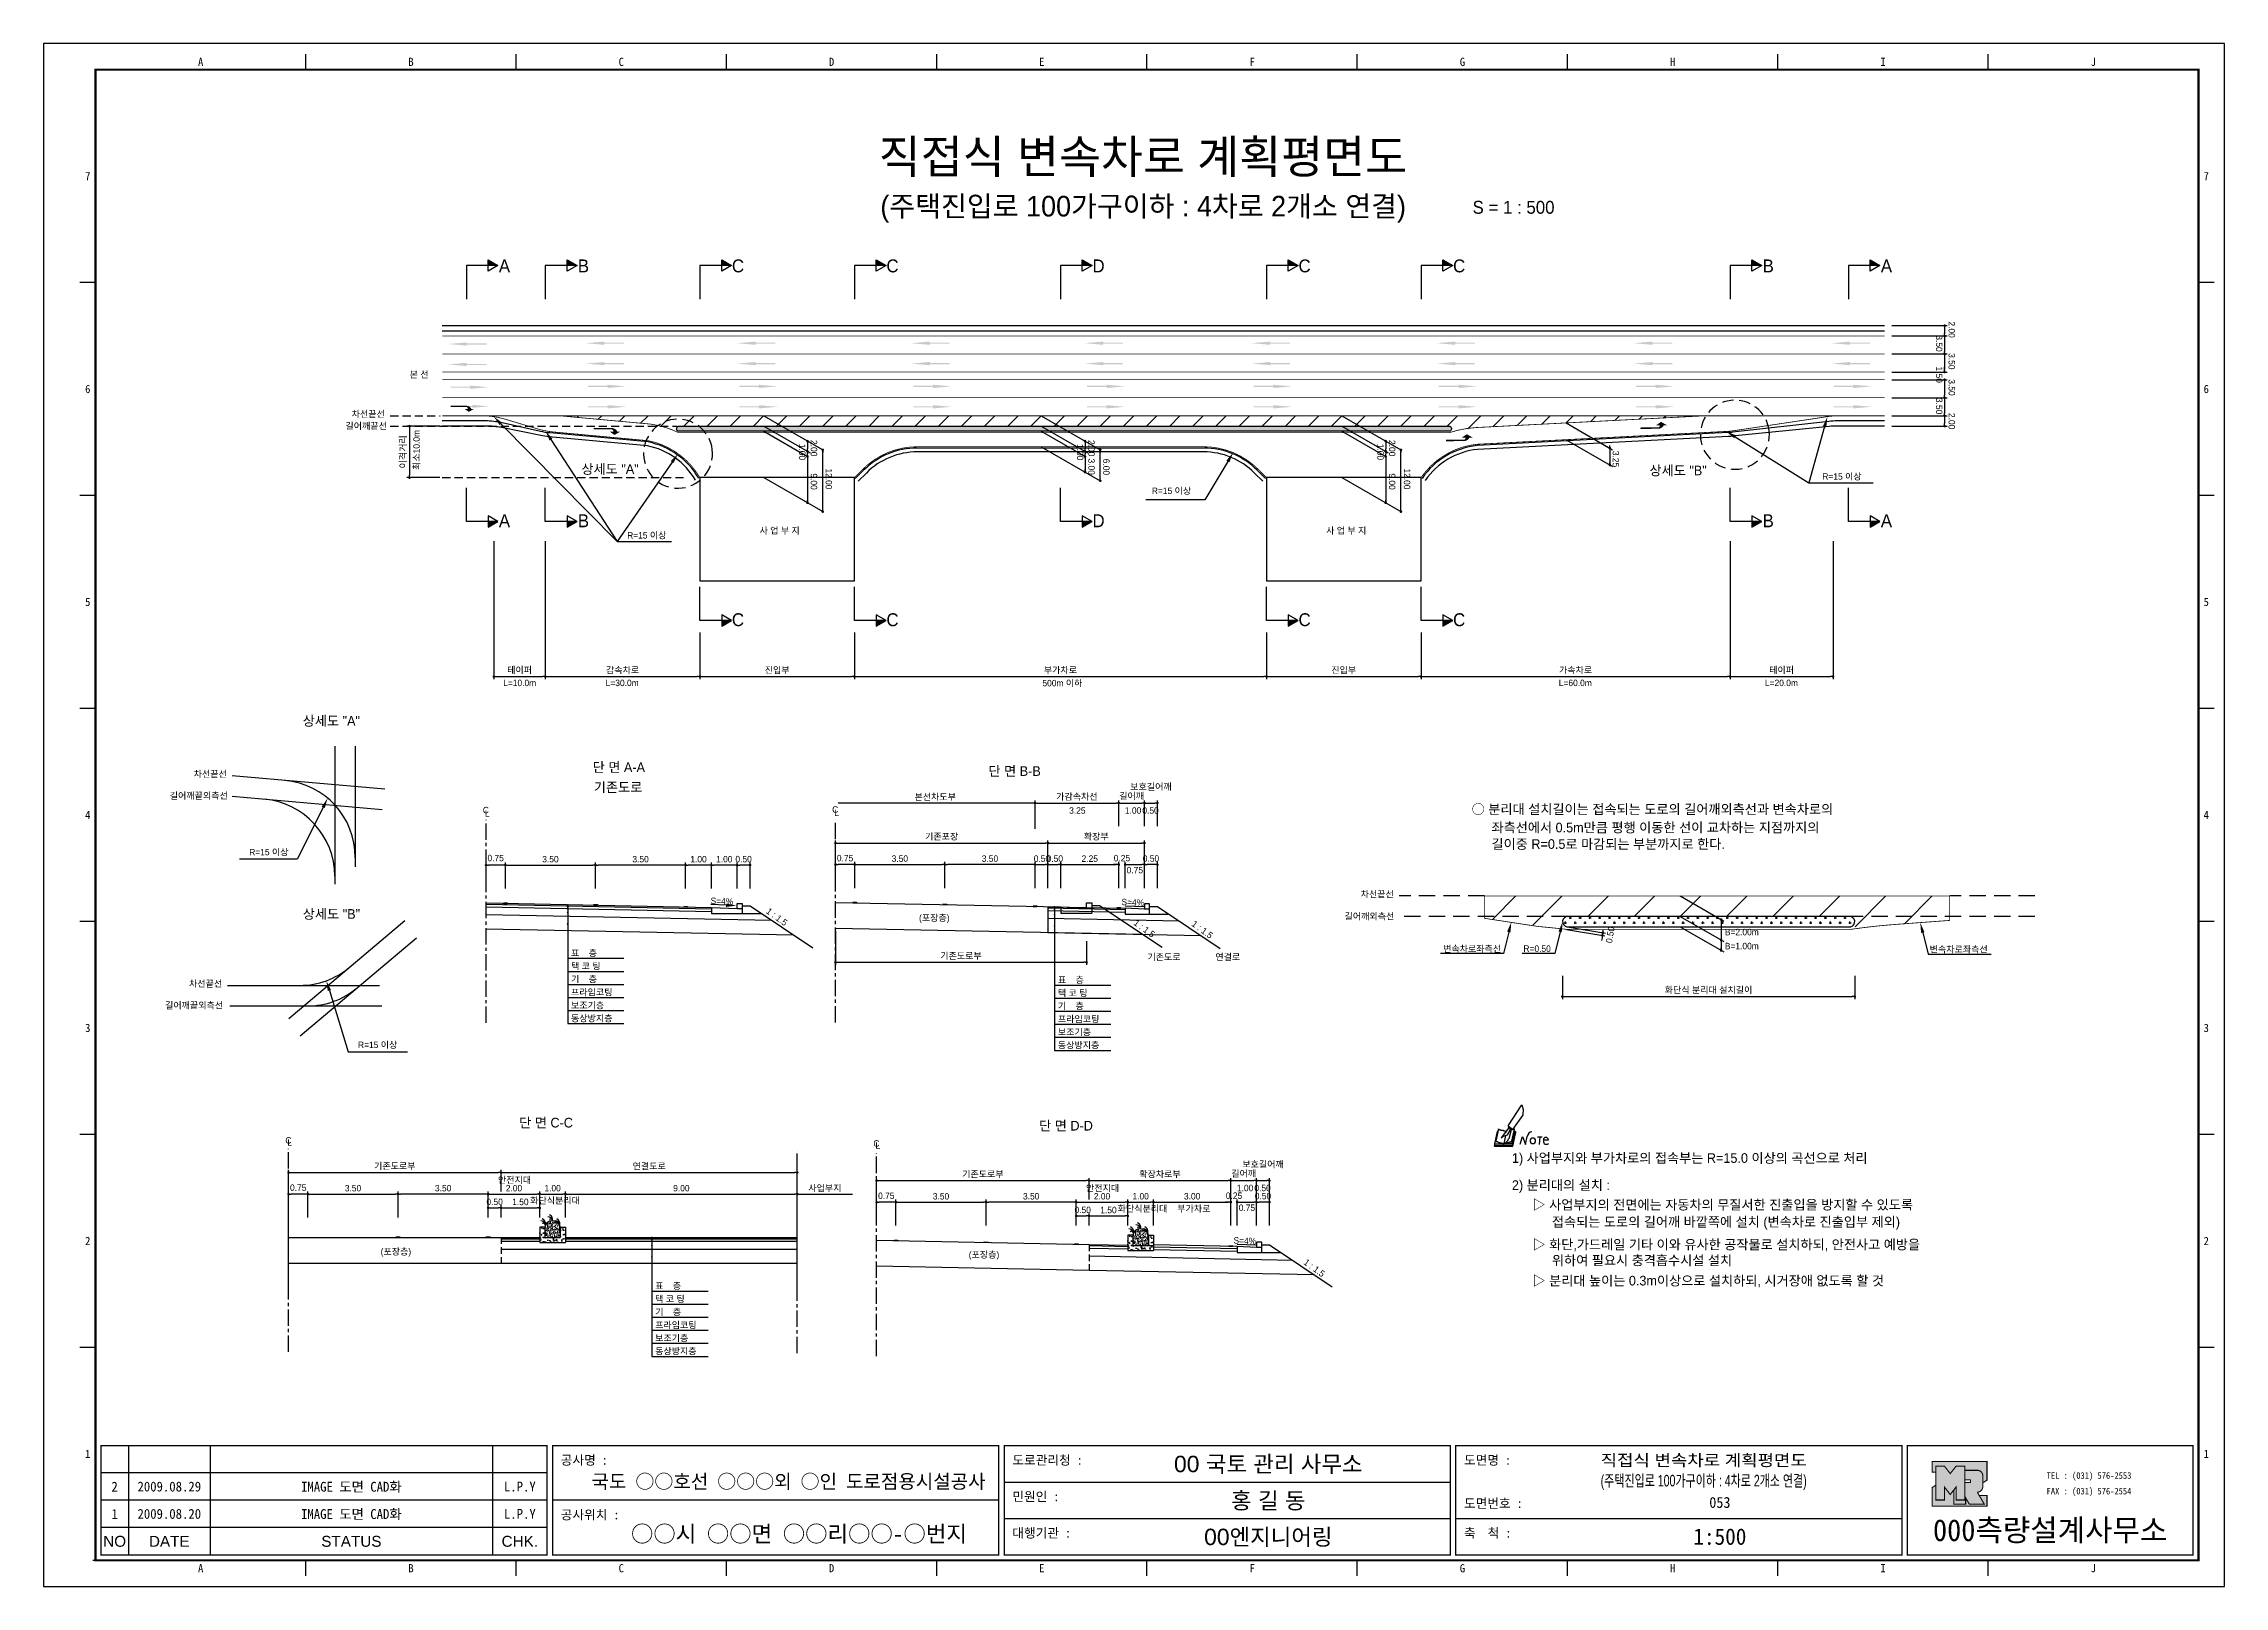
# Model space of a CAD drawing. Header units: millimetres. Extents: x 468 to 891, y -3 to 296.
import ezdxf
from ezdxf.enums import TextEntityAlignment as Align

# ---------------------------------------------------------------- set-up
doc = ezdxf.new("R2010")
doc.units = ezdxf.units.MM
doc.linetypes.add('CENTER', pattern=[50.8, 31.75, -6.35, 6.35, -6.35])
doc.linetypes.add('HIDDEN', pattern=[9.525, 6.35, -3.175])
for name, color, linetype in [('CC-GSTR-0004', 4, 'Continuous'), ('CM-LANE-0030', 30, 'Continuous'), ('CZ-DIMT-0002', 7, 'Continuous'), ('CZ-EXST-0002', 1, 'Continuous'), ('CZ-LIN1-0007', 7, 'Continuous'), ('CZ-LIN2-0003', 3, 'Continuous'), ('CZ-LINE-0001', 7, 'Continuous'), ('CZ-TEXT-BOX0', 7, 'Continuous'), ('TITLE', 7, 'Continuous')]:
    doc.layers.add(name, color=color, linetype=linetype)
doc.styles.add('견고딕', font='arial.ttf')
doc.styles.add('돋움', font='')
doc.styles.add('돋음체', font='')
doc.styles.get('돋움').set_extended_font_data('Dotum')
doc.styles.get('돋음체').set_extended_font_data('DotumChe')

msp = doc.modelspace()

# ---------------------------------------------------------------- texts
at = {"layer": 'CZ-DIMT-0002', "style": '돋움'}
for s, height, p in [('A', 2.5, (557.48, 253.12)), ('B', 2.5, (572.81, 253.12)), ('C', 2.5, (602.81, 253.12)), ('C', 2.5, (632.81, 253.12)), ('D', 2.5, (672.81, 253.12)), ('C', 2.5, (712.81, 253.12)), ('C', 2.5, (742.81, 253.12)), ('B', 2.5, (802.81, 253.12)), ('A', 2.5, (825.77, 253.12)), ('본 선', 1.25, (540.91, 232.06)), ('차선끝선', 1.25, (531.03, 224.37)), ('길어깨끝선', 1.25, (530.63, 222.06)), ('상세도 "A"', 1.875, (577.98, 213.7)), ('상세도 "B"', 1.875, (785.32, 213.42)), ('R=15 이상', 1.25, (817.13, 212.26)), ('R=15 이상', 1.25, (686.97, 209.48)), ('A', 2.5, (557.48, 203.66)), ('B', 2.5, (572.81, 203.66)), ('D', 2.5, (672.81, 203.66)), ('B', 2.5, (802.81, 203.66)), ('A', 2.5, (825.77, 203.66)), ('R=15 이상', 1.25, (585.11, 200.84)), ('사 업 부 지', 1.25, (610.9, 201.75)), ('사 업 부 지', 1.25, (720.9, 201.75)), ('C', 2.5, (602.81, 184.46)), ('C', 2.5, (632.81, 184.46)), ('C', 2.5, (712.81, 184.46)), ('C', 2.5, (742.81, 184.46)), ('L=10.0m', 1.25, (560.43, 172.2)), ('L=30.0m', 1.25, (580.33, 172.2)), ('500m 이하', 1.25, (665.79, 172.16)), ('L=60.0m', 1.25, (765.36, 172.2)), ('L=20.0m', 1.25, (805.38, 172.2)), ('차선끝선', 1.25, (500.36, 154.51)), ('길어깨끝외측선', 1.25, (498.13, 150.31)), ('C', 1.25, (621.69, 147.63)), ('C', 1.25, (553.86, 147.52)), ('L', 1.25, (554.12, 146.86)), ('L', 1.25, (621.95, 146.97)), ('R=15 이상', 1.25, (511.74, 139.37)), ('차선끝선', 1.25, (726.91, 131.2)), ('차선끝선', 1.25, (499.46, 113.83)), ('길어깨끝외측선', 1.25, (497.22, 109.63)), ('R=15 이상', 1.25, (532.86, 101.96)), ('C', 1.25, (515.53, 83.42)), ('L', 1.25, (515.79, 83.02)), ('C', 1.25, (629.69, 82.83)), ('L', 1.25, (629.95, 82.43))]:
    msp.add_text(s, height=height, dxfattribs=at).set_placement(p, align=Align.MIDDLE_CENTER)
for s, rotation, p in [('2.00', 270, (837.82, 242.35)), ('3.50', 270, (835.38, 239.65)), ('1.50', 270, (835.38, 233.6)), ('3.50', 270, (837.82, 236.19)), ('3.50', 270, (837.82, 231.12)), ('3.50', 270, (835.38, 227.51)), ('2.00', 270, (837.82, 224.59)), ('최소10.0m', 90, (541.01, 213.52))]:
    msp.add_text(s, height=1.25, rotation=rotation, dxfattribs=at).set_placement(p)
for s, p in [('○ 분리대 설치길이는 접속되는 도로의 길어깨외측선과 변속차로의', (745.24, 147.69)), ('좌측선에서 0.5m만큼 평행 이동한 선이 교차하는 지점까지의', (749.09, 144.13)), ('길이중 R=0.5로 마감되는 부분까지로 한다.', (749.09, 140.93)), ('1) 사업부지와 부가차로의 접속부는 R=15.0 이상의 곡선으로 처리', (753.06, 80)), ('2) 분리대의 설치 :', (753.06, 74.74)), ('▷ 사업부지의 전면에는 자동차의 무질서한 진출입을 방지할 수 있도록', (757.04, 70.94)), ('접속되는 도로의 길어깨 바깥쪽에 설치 (변속차로 진출입부 제외)', (760.82, 67.61)), ('▷ 화단,가드레일 기타 이와 유사한 공작물로 설치하되, 안전사고 예방을', (757.04, 63.21)), ('위하여 필요시 충격흡수시설 설치', (760.82, 60.14)), ('▷ 분리대 높이는 0.3m이상으로 설치하되, 시거장애 없도록 할 것', (757.04, 56.2))]:
    msp.add_text(s, height=1.875, dxfattribs=at).set_placement(p, align=Align.MIDDLE_LEFT)
for s, p in [('3.25', (667.1, 146.82)), ('1.00', (677.92, 146.82)), ('0.50', (681.31, 146.82)), ('(포장층)', (637.96, 125.98)), ('길어깨외측선', (720.56, 126.29)), ('B=2.00m', (794.39, 123.22)), ('표    층', (570.4, 119.14)), ('기존도로', (682.3, 118.38)), ('연결로', (695.49, 118.38)), ('변속차로좌측선', (739.7, 119.97)), ('R=0.50', (755.29, 120.01)), ('B=1.00m', (794.39, 120.51)), ('변속차로좌측선', (834.15, 119.88)), ('기    층', (570.4, 114.08)), ('택 코 팅', (570.4, 116.61)), ('표    층', (664.91, 113.93)), ('프라임코팅', (570.4, 111.54)), ('보조기층', (570.4, 109.01)), ('기    층', (664.91, 108.87)), ('택 코 팅', (664.91, 111.4)), ('동상방지층', (570.4, 106.48)), ('프라임코팅', (664.91, 106.34)), ('보조기층', (664.91, 103.81)), ('동상방지층', (664.91, 101.28)), ('안전지대', (556.2, 75.1)), ('화단식분리대', (562.47, 71.12)), ('사업부지', (616.47, 73.53)), ('안전지대', (670.36, 73.53)), ('1.00', (699.67, 73.56)), ('0.50', (703.06, 73.56)), ('화단식분리대', (676.51, 69.56)), ('부가차로', (688.09, 69.56)), ('(포장층)', (533.44, 61.21)), ('(포장층)', (647.61, 60.62)), ('표    층', (586.73, 54.56)), ('기    층', (586.73, 49.49)), ('택 코 팅', (586.73, 52.03)), ('프라임코팅', (586.73, 46.96)), ('보조기층', (586.73, 44.43)), ('동상방지층', (586.73, 41.9))]:
    msp.add_text(s, height=1.25, dxfattribs=at).set_placement(p)
for s, rotation, p in [('S=4%', 357.7094, (599.69, 129.84)), ('1 : 1.5', 323.8881, (610.36, 126.8)), ('S=4%', 357.7094, (679.46, 129.62)), ('1 : 1.5', 323.8881, (681.7, 124.53)), ('1 : 1.5', 323.8881, (692.95, 124.33)), ('S=4%', 357.7094, (701.21, 63.95)), ('1 : 1.5', 323.8881, (714.7, 58.66))]:
    msp.add_text(s, height=1.25, rotation=rotation, dxfattribs=at).set_placement(p, align=Align.MIDDLE_CENTER)
at = {"layer": 'CZ-DIMT-0002', "char_height": 1.25, "attachment_point": 5, "style": '돋움'}
for s, insert, rotation in [('1.00', (615.28, 217.02), 270), ('\\A1;2.00', (617.55, 217.74), 270), ('1.00', (669.22, 216.98), 270), ('\\A1;2.00', (671.43, 217.74), 270), ('1.00', (727.54, 217.02), 270), ('\\A1;2.00', (729.8, 217.74), 270), ('3.25', (773.22, 215.64), 270), ('9.00', (617.55, 211.27), 270), ('12.00', (620.44, 211.78), 270), ('3.00', (671.43, 214.16), 270), ('6.00', (674.32, 214.11), 270), ('9.00', (729.8, 211.27), 270), ('12.00', (732.69, 211.78), 270), ('\\A1;0.50', (772.14, 123.3), 80.5236)]:
    msp.add_mtext(s, dxfattribs=dict(at, insert=insert, rotation=rotation))
at = {"layer": 'CZ-DIMT-0002', "insert": (641.1, 150.01), "char_height": 1.25, "attachment_point": 5, "style": '돋움'}
msp.add_mtext('본선차도부', dxfattribs=at)
at = {"layer": 'CZ-LINE-0001', "insert": (537.84, 217.03), "char_height": 1.25, "attachment_point": 5, "rotation": 90, "style": '돋움'}
msp.add_mtext('\\A1;이격거리', dxfattribs=at)
at = {"layer": 'CZ-LINE-0001', "char_height": 1.25, "attachment_point": 5, "style": '돋움'}
for s, insert in [('\\A1;테이퍼', (560.41, 174.62)), ('\\A1;감속차로', (580.41, 174.62)), ('\\A1;진입부', (610.41, 174.62)), ('\\A1;부가차로', (665.41, 174.62)), ('\\A1;진입부', (720.41, 174.62)), ('\\A1;가속차로', (765.41, 174.62)), ('\\A1;테이퍼', (805.41, 174.62)), ('\\A1;보호길어깨', (682.98, 151.98)), ('\\A1;가감속차선', (668.6, 150.06)), ('\\A1;길어깨', (679.23, 150.19)), ('\\A1;기존포장', (642.35, 142.32)), ('\\A1;확장부', (672.35, 142.32)), ('\\A1;0.75', (555.77, 138.2)), ('\\A1;3.50', (566.4, 137.98)), ('\\A1;3.50', (583.9, 137.98)), ('\\A1;1.00', (595.15, 137.98)), ('\\A1;1.00', (600.15, 137.98)), ('\\A1;0.50', (603.9, 138)), ('\\A1;0.75', (623.6, 138.19)), ('\\A1;3.50', (634.23, 138.09)), ('\\A1;3.50', (651.73, 138.09)), ('\\A1;0.50', (661.82, 138.09)), ('\\A1;0.50', (664.32, 138.09)), ('\\A1;2.25', (671.1, 138.09)), ('\\A1;0.25', (677.35, 138.19)), ('\\A1;0.75', (679.85, 135.87)), ('\\A1;0.50', (682.98, 138.11)), ('\\A1;기존도로부', (646.1, 119.18)), ('\\A1;화단식 분리대 설치길이', (791.23, 112.54)), ('\\A1;기존도로부', (536.19, 78.37)), ('\\A1;연결도로', (585.57, 78.36)), ('\\A1;기존도로부', (650.35, 76.8)), ('\\A1;확장차로{\\fGulimChe|b0|i0|c129|p32;부}', (684.73, 76.8)), ('\\A1;길어깨', (700.98, 76.93)), ('\\A1;보호길어깨', (704.73, 78.72)), ('\\A1;0.75', (517.44, 74.24)), ('\\A1;3.50', (528.07, 74.14)), ('\\A1;3.50', (545.57, 74.14)), ('\\A1;0.50', (555.57, 71.49)), ('\\A1;2.00', (559.32, 74.14)), ('\\A1;1.50', (560.57, 71.47)), ('\\A1;1.00', (566.82, 74.14)), ('\\A1;9.00', (591.82, 74.14)), ('\\A1;0.75', (631.6, 72.67)), ('\\A1;3.50', (642.23, 72.57)), ('\\A1;3.50', (659.73, 72.57)), ('\\A1;2.00', (673.48, 72.57)), ('\\A1;1.00', (680.98, 72.57)), ('\\A1;3.00', (690.98, 72.57)), ('\\A1;0.25', (699.11, 72.68)), ('\\A1;0.50', (704.73, 72.6)), ('\\A1;0.50', (669.73, 69.92)), ('\\A1;1.50', (674.73, 69.9)), ('\\A1;0.75', (701.61, 70.35))]:
    msp.add_mtext(s, dxfattribs=dict(at, insert=insert))
at = {"layer": 'CZ-TEXT-BOX0', "style": '돋움'}
for s, p in [('상세도 "A"', (523.87, 164.83)), ('단 면 A-A', (579.68, 155.84)), ('기존도로', (579.53, 151.95)), ('단 면 B-B', (656.52, 155.09)), ('상세도 "B"', (523.89, 127.36)), ('단 면 C-C', (565.55, 86.86)), ('단 면 D-D', (666.49, 86.27))]:
    msp.add_text(s, height=1.875, dxfattribs=at).set_placement(p, align=Align.MIDDLE_CENTER)
at = {"layer": 'TITLE', "color": 3, "linetype": 'Continuous', "style": '돋음체'}
for s, p in [('A', (498.5, 292.72)), ('B', (539.33, 292.72)), ('C', (580.15, 292.72)), ('D', (620.98, 292.72)), ('E', (661.8, 292.72)), ('F', (702.63, 292.72)), ('G', (743.45, 292.72)), ('H', (784.27, 292.72)), ('I', (825.1, 292.72)), ('J', (865.92, 292.72)), ('7', (476.58, 270.55)), ('7', (887.85, 270.55)), ('6', (476.58, 229.22)), ('6', (887.85, 229.22)), ('5', (476.58, 187.9)), ('5', (887.85, 187.9)), ('4', (476.58, 146.57)), ('4', (887.85, 146.57)), ('3', (476.58, 105.24)), ('3', (887.85, 105.24)), ('2', (476.58, 63.91)), ('2', (887.85, 63.91)), ('1', (476.58, 22.58)), ('1', (887.85, 22.58)), ('A', (498.5, 0.4)), ('B', (539.33, 0.4)), ('C', (580.15, 0.4)), ('D', (620.98, 0.4)), ('E', (661.8, 0.4)), ('F', (702.63, 0.4)), ('G', (743.45, 0.4)), ('H', (784.27, 0.4)), ('I', (825.1, 0.4)), ('J', (865.92, 0.4))]:
    msp.add_text(s, height=1.59, dxfattribs=at).set_placement(p, align=Align.MIDDLE)
at = {"layer": 'TITLE', "style": '돋움'}
for s, height, p in [('직접식 변속차로 계획평면도', 6.5, (681.43, 274.33)), ('(주택진입로 100가구이하 : 4차로 2개소 연결)', 4, (681.47, 264.71))]:
    msp.add_text(s, height=height, dxfattribs=at).set_placement(p, align=Align.MIDDLE_CENTER)
msp.add_text('S = 1 : 500', height=2.5, dxfattribs=at).set_placement((745.42, 264.49), align=Align.MIDDLE_LEFT)
at = {"layer": 'TITLE', "style": '돋음체'}
for s, p in [('공사명 : ', (568.41, 20.48)), ('도로관리청 :', (656.08, 20.48)), ('도면명 :', (743.76, 20.48)), ('민원인 :', (656.08, 13.41)), ('도면번호 :', (743.76, 12.09)), ('공사위치 :', (568.41, 9.87)), ('대행기관 :', (656.08, 6.33)), ('축  척 :', (743.76, 6.33))]:
    msp.add_text(s, height=1.804, dxfattribs=at).set_placement(p)
at = {"layer": 'TITLE', "color": 7, "linetype": 'Continuous'}
for s, height, style, p in [('00 국토 관리 사무소', 3.1832, '견고딕', (705.76, 20.66)), ('국도 ○○호선 ○○○외 ○인 도로점용시설공사', 2.7, '돋음체', (612.63, 17.27)), ('홍 길 동', 3.183, '견고딕', (705.76, 13.58)), ('○○시 ○○면 ○○리○○-○번지', 3.1832, '돋음체', (614.65, 7.11)), ('00엔지니어링', 3.183, '견고딕', (705.76, 6.51))]:
    msp.add_text(s, height=height, dxfattribs=dict(at, style=style)).set_placement(p, align=Align.MIDDLE)
at = {"layer": 'TITLE', "style": '돋움'}
for s, width, p, p2 in [('직접식 변속차로 계획평면도', 1.010039, (770.29, 20.23), (810.29, 20.23)), ('(주택진입로 100가구이하 : 4차로 2개소 연결)', 0.618876, (770.29, 16.27), (810.29, 16.27))]:
    msp.add_text(s, height=2.25, dxfattribs=dict(at, width=width)).set_placement(p, p2, align=Align.FIT)
at = {"layer": 'TITLE', "color": 1, "linetype": 'Continuous', "style": '돋음체'}
msp.add_text('2', height=1.91, dxfattribs=at).set_placement((481.8, 16.23), align=Align.MIDDLE)
at = {"layer": 'TITLE', "linetype": 'Continuous'}
for s, height, style, p in [('2009.08.29', 1.91, '돋음체', (492.41, 16.23)), ('L.P.Y', 1.91, '돋음체', (560.46, 16.23)), ('053', 2.122, '돋음체', (793.43, 13.15)), ('1', 1.91, '돋음체', (481.8, 10.93)), ('2009.08.20', 1.91, '돋음체', (492.41, 10.93)), ('L.P.Y', 1.91, '돋음체', (560.46, 10.93)), ('NO', 2.122, '견고딕', (481.8, 5.62)), ('DATE', 2.122, '견고딕', (492.41, 5.62)), ('STATUS', 2.122, '견고딕', (527.76, 5.62)), ('CHK.', 2.122, '견고딕', (560.46, 5.62)), ('1:500', 3.183, '돋음체', (793.43, 6.51))]:
    msp.add_text(s, height=height, dxfattribs=dict(at, style=style)).set_placement(p, align=Align.MIDDLE)
at = {"layer": 'TITLE', "style": '돋음체'}
for p in [(527.76, 16.23), (527.76, 10.93)]:
    msp.add_text('IMAGE 도면 CAD화', height=1.9099, dxfattribs=at).set_placement(p, align=Align.MIDDLE)
at = {"layer": 'TITLE', "color": 180, "style": '돋음체'}
for s, p in [('TEL : (031) 576-2553', (856.86, 17.75)), ('FAX : (031) 576-2554', (856.86, 14.72))]:
    msp.add_text(s, height=1.2733, dxfattribs=at).set_placement(p)
msp.add_text('000측량설계사무소', height=4.244, dxfattribs=at).set_placement((857.56, 5.66), align=Align.CENTER)

# ---------------------------------------------------------------- blocks, each defined once
blk = doc.blocks.new('note')
for p, q in [((0.85, 3.5), (3.53, 7.57)), ((1.8, 2.79), (3.74, 5.46)), ((3.53, 7.57), (3.8, 6.64)), ((3.8, 6.64), (3.69, 5.72)), ((3.69, 5.72), (3.74, 5.46)), ((-1.24, 2.36), (-1.77, 0)), ((-1.77, 0), (1.77, 0)), ((-1.77, 0), (-1.77, -0.3)), ((-1.53, 0.52), (-1.55, 0.54)), ((-1.01, 2.9), (-1.53, 0.52)), ((-1.48, 0.48), (-1.53, 0.52)), ((-1.43, 0.44), (-1.48, 0.48)), ((-1.38, 0.41), (-1.43, 0.44)), ((-1.33, 0.4), (-1.38, 0.41)), ((-1.27, 0.37), (-1.33, 0.4)), ((-1.22, 0.35), (-1.27, 0.37)), ((-1.13, 2.36), (-1.24, 2.36)), ((-1.17, 0.33), (-1.22, 0.35)), ((-1.12, 0.32), (-1.17, 0.33)), ((-1.02, 0.25), (-1.12, 0.32)), ((-0.97, 0.22), (-1.02, 0.25)), ((-1, 2.9), (-1.01, 2.9)), ((-0.98, 2.85), (-1, 2.9)), ((-0.95, 2.8), (-0.98, 2.85)), ((-0.93, 0.21), (-0.97, 0.22)), ((-0.9, 2.75), (-0.95, 2.8)), ((-0.88, 0.19), (-0.93, 0.21)), ((-0.85, 2.72), (-0.9, 2.75)), ((-0.8, 0.18), (-0.88, 0.19)), ((-0.79, 2.69), (-0.85, 2.72)), ((-0.75, 0.17), (-0.8, 0.18)), ((-0.74, 2.68), (-0.79, 2.69)), ((-0.7, 0.16), (-0.75, 0.17)), ((-0.69, 2.65), (-0.74, 2.68)), ((-0.64, 0.15), (-0.7, 0.16)), ((-0.64, 2.65), (-0.69, 2.65)), ((-0.59, 2.63), (-0.64, 2.65)), ((-0.58, 0.14), (-0.64, 0.15)), ((-0.54, 2.62), (-0.59, 2.63)), ((-0.53, 0.13), (-0.58, 0.14)), ((-0.48, 2.61), (-0.54, 2.62)), ((-0.48, 0.12), (-0.53, 0.13)), ((-0.43, 2.61), (-0.48, 2.61)), ((-0.43, 0.11), (-0.48, 0.12)), ((0.75, 2.77), (-0.46, 1.16)), ((0.37, 2.24), (-0.46, 1.16)), ((-0.46, 1.16), (-0.08, 1.47)), ((-0.38, 2.59), (-0.43, 2.61)), ((-0.38, 0.08), (-0.43, 0.11)), ((-0.33, 2.59), (-0.38, 2.59)), ((-0.29, 0.06), (-0.38, 0.08)), ((-0.27, 2.58), (-0.33, 2.59)), ((-0.23, 0.05), (-0.29, 0.06)), ((-0.22, 2.57), (-0.27, 2.58)), ((-0.16, 0.04), (-0.23, 0.05)), ((-0.17, 2.56), (-0.22, 2.57)), ((-0.12, 2.55), (-0.17, 2.56)), ((-0.11, 0.03), (-0.16, 0.04)), ((-0.07, 2.53), (-0.12, 2.55)), ((-0.04, 0.02), (-0.11, 0.03)), ((-0.08, 1.47), (0.72, 1.75)), ((-0.01, 2.51), (-0.07, 2.53)), ((-0.05, -0.3), (-0.05, 0)), ((0, 0), (-0.04, 0.02)), ((0.04, 2.5), (-0.01, 2.51)), ((0.37, 1.63), (0, 0)), ((0, 0), (1.6, 0.53)), ((0, 0), (1.65, 0.18)), ((0, 0.01), (0.06, 0.04)), ((0, -0.3), (0, 0)), ((0.09, 2.48), (0.04, 2.5)), ((0.05, -0.3), (0.05, 0)), ((0.06, 0.04), (0.11, 0.07)), ((0.14, 2.48), (0.09, 2.48)), ((0.11, 0.07), (0.16, 0.09)), ((0.2, 2.47), (0.14, 2.48)), ((0.16, 0.09), (0.21, 0.12)), ((0.26, 2.43), (0.18, 2.46)), ((0.21, 0.12), (0.27, 0.14)), ((0.34, 2.4), (0.26, 2.43)), ((0.27, 0.14), (0.36, 0.19)), ((0.45, 2.37), (0.34, 2.4)), ((0.36, 0.19), (0.41, 0.22)), ((0.41, 0.22), (0.46, 0.27)), ((0.46, 0.27), (0.51, 0.3)), ((0.51, 0.3), (0.56, 0.34)), ((0.56, 0.34), (0.6, 0.4)), ((0.6, 0.4), (0.64, 0.45)), ((0.64, 0.45), (0.67, 0.51)), ((0.67, 0.51), (0.74, 0.58)), ((0.72, 1.75), (1.16, 2.53)), ((0.74, 0.58), (0.79, 0.63)), ((1, 3.1), (0.75, 2.77)), ((0.79, 0.63), (0.83, 0.68)), ((0.83, 0.68), (0.86, 0.73)), ((0.85, 3.5), (1.8, 2.79)), ((1, 3.4), (0.85, 3.21)), ((0.85, 3.21), (1.52, 2.71)), ((0.86, 0.73), (0.89, 0.79)), ((0.89, 0.84), (0.92, 0.89)), ((0.89, 0.79), (0.89, 0.84)), ((0.92, 0.89), (0.96, 0.95)), ((0.96, 0.95), (1.01, 0.97)), ((1.47, 2.74), (1.01, 0.97)), ((1.16, 2.53), (1.37, 2.82)), ((2.13, 2.84), (1.44, 2.63)), ((1.52, 2.71), (1.66, 2.9)), ((1.6, 0.53), (2.13, 2.84)), ((1.65, 0.18), (2.19, 2.48)), ((1.77, 0), (2.3, 2.36)), ((1.77, -0.3), (2.3, 2.07)), ((1.77, -0.38), (2.3, 1.99)), ((1.77, -0.44), (2.3, 1.93)), ((1.77, 0), (1.77, -0.3)), ((2.19, 2.48), (2.04, 2.47)), ((2.3, 2.36), (2.16, 2.36)), ((2.3, 2.36), (2.3, 2.07)), ((3.21, -0.08), (3.68, 1.4)), ((3.68, 1.4), (4.26, -0.14)), ((4.26, -0.14), (4.56, 1.44)), ((6.55, 1.34), (7.46, 1.34)), ((7.01, 1.34), (6.87, -0.11)), ((7.71, 0.77), (7.71, 0.55)), ((7.71, 0.77), (8.67, 0.77)), ((-1.77, -0.3), (1.77, -0.3)), ((-1.77, -0.43), (-1.77, -0.3)), ((-1.77, -0.37), (1.77, -0.37)), ((-1.77, -0.43), (1.77, -0.43))]:
    blk.add_line(p, q)
for centre, major_axis, start_param, end_param in [((0.4, 2.31), (0.0702, 0.0702), 3.283946, 6.425539), ((5.68, 1.23), (-0.806, 0.806), -0.591174, 0.597824), ((5.66, 0.58), (-0.378, 0.378), 3.926991, 10.210176), ((8.3, 0.49), (0.422, 0.422), 2.265602, 4.634911), ((8.19, 0.77), (-0.342, 0.342), 3.926991, 7.068583)]:
    blk.add_ellipse(centre, major_axis=major_axis, ratio=1, start_param=start_param, end_param=end_param)
blk = doc.blocks.new('_Dot')
at = {"color": 0, "linetype": 'ByBlock', "lineweight": -2}
blk.add_line((-0.5, 0), (-1, 0), dxfattribs=at)
at = {"color": 0, "linetype": 'ByBlock', "const_width": 0.5}
blk.add_lwpolyline([(-0.25, 0, 1), (0.25, 0, 1)], format="xyb", close=True, dxfattribs=at)

# ---------------------------------------------------------------- hatches: boundary and pattern name
at = {"layer": 'CM-LANE-0030'}
h = msp.add_hatch(dxfattribs=at)
h.set_pattern_fill('ANSI31', color=256, style=0)
h.set_pattern_definition([(45, (-515.1883, 8.0515), (-2.245064, 2.245064), [])])
h.paths.add_polyline_path([(568.28, 224.03), (585.85, 222.42, -0.062108), (590.15, 221.03), (591.27, 221.03, 0.001633), (591.16, 221.09, -0.783474), (591.39, 222.03), (740.86, 222.03, -0.830663), (741.04, 221.07, 0.001236), (740.95, 221.03), (742.47, 221.03, -0.050333), (746.07, 221.75), (790.47, 224.03)])
at = {"layer": 'CZ-EXST-0002'}
h = msp.add_hatch(dxfattribs=at)
h.set_pattern_fill('AR-SAND', color=256, scale=0.01, style=0)
h.set_pattern_definition([(37.5, (-543.80254, 3547.4401), (-0.016000313, 0.489413237), [0, -0.38608, 0, -0.4318, 0, -0.41275]), (7.5, (-543.80254, 3547.4401), (0.44952328, 0.7168251), [0, -0.20828, 0, -0.34798, 0, -0.13335]), (327.5, (-544.11496, 3547.4401), (0.79099237, 0.001437185), [0, -0.127, 0, -0.4572, 0, -0.5969]), (317.5, (-544.11496, 3547.4401), (0.76355645, 0.22292932), [0, -0.0635, 0, -0.29972, 0, -0.3429])])
edge = h.paths.add_edge_path()
edge.add_line((568.32, 64.59), (568.32, 66.59))
edge.add_ellipse((566.82, 66.59), major_axis=(-1.5, 0), ratio=0.829212, start_angle=180, end_angle=360)
edge.add_line((565.32, 66.59), (565.32, 64.59))
edge.add_line((565.32, 64.59), (568.32, 64.59))
h = msp.add_hatch(dxfattribs=at)
h.set_pattern_fill('AR-CONC', color=256, scale=0.01, style=0)
h.set_pattern_definition([(50, (-543.8025, 3547.4401), (1.8218467, -0.15939086), [0.1905, -2.0955]), (355, (-543.8025, 3547.44), (-0.3524283, 1.9105664), [0.1524, -1.6764]), (100.451, (-543.6507, 3547.4268), (1.469425, 1.7511669), [0.1619, -1.7809]), (46.1842, (-543.8025, 3547.948), (2.7107904, -0.4204233), [0.28575, -3.14325]), (96.6356, (-543.5766, 3547.913), (2.3740423, 2.4742556), [0.24285, -2.67135]), (351.184, (-543.8025, 3547.948), (2.374046, 2.4742512), [0.2286, -2.5146]), (21, (-543.5485, 3547.8211), (1.5161488, -1.0226552), [0.1905, -2.0955]), (326, (-543.5485, 3547.821), (0.6180203, 1.8418797), [0.1524, -1.6764]), (71.4514, (-543.4222, 3547.7359), (2.1341649, 0.8192286), [0.1619, -1.7809]), (37.5, (-543.80254, 3547.4401), (0.03088603, 0.84555039), [0, -1.65608, 0, -1.7018, 0, -1.68275]), (7.5, (-543.8025, 3547.4401), (0.66819663, 1.00180575), [0, -0.97028, 0, -1.61798, 0, -0.64135]), (327.5, (-544.36896, 3547.4401), (1.35590595, -0.05728744), [0, -0.635, 0, -1.9812, 0, -2.6289]), (317.5, (-544.623, 3547.4401), (1.4812918, 0.2542649), [0, -0.8255, 0, -1.31572, 0, -1.8669])])
h.paths.add_polyline_path([(569.32, 63.59), (569.32, 66.59), (568.32, 66.59), (568.32, 64.59), (565.32, 64.59), (565.32, 66.59), (564.32, 66.59), (564.32, 63.59)])
msp.add_hatch(color=256, dxfattribs=at).paths.add_polyline_path([(633.85, 63.92), (633.86, 64.04), (633.11, 64.06), (633.1, 63.93)])
h = msp.add_hatch(dxfattribs=at)
h.set_pattern_fill('AR-CONC', color=256, scale=0.01, style=0)
h.set_pattern_definition([(50, (-429.6376, 3545.8717), (1.8218467, -0.15939086), [0.1905, -2.0955]), (355, (-429.6376, 3545.8717), (-0.3524283, 1.9105664), [0.1524, -1.6764]), (100.451, (-429.4857, 3545.8584), (1.469425, 1.7511669), [0.1619, -1.7809]), (46.1842, (-429.6376, 3546.3797), (2.7107904, -0.4204233), [0.28575, -3.14325]), (96.6356, (-429.4117, 3546.3447), (2.3740423, 2.4742556), [0.24285, -2.67135]), (351.184, (-429.6376, 3546.3797), (2.374046, 2.4742512), [0.2286, -2.5146]), (21, (-429.3836, 3546.2527), (1.5161488, -1.0226552), [0.1905, -2.0955]), (326, (-429.3836, 3546.2527), (0.6180203, 1.8418797), [0.1524, -1.6764]), (71.4514, (-429.2572, 3546.1675), (2.1341649, 0.8192286), [0.1619, -1.7809]), (37.5, (-429.63756, 3545.8717), (0.03088603, 0.84555039), [0, -1.65608, 0, -1.7018, 0, -1.68275]), (7.5, (-429.6376, 3545.8717), (0.66819663, 1.00180575), [0, -0.97028, 0, -1.61798, 0, -0.64135]), (327.5, (-430.204, 3545.8717), (1.35590595, -0.05728744), [0, -0.635, 0, -1.9812, 0, -2.6289]), (317.5, (-430.458, 3545.8717), (1.4812918, 0.2542649), [0, -0.8255, 0, -1.31572, 0, -1.8669])])
h.paths.add_polyline_path([(683.48, 62.03), (683.48, 65.03), (682.48, 65.03), (682.48, 63.03), (679.48, 63.03), (679.48, 65.03), (678.48, 65.03), (678.48, 62.03)])
h = msp.add_hatch(dxfattribs=at)
h.set_pattern_fill('AR-SAND', color=256, scale=0.01, style=0)
h.set_pattern_definition([(37.5, (-429.63756, 3545.8717), (-0.016000313, 0.489413237), [0, -0.38608, 0, -0.4318, 0, -0.41275]), (7.5, (-429.63756, 3545.8717), (0.44952328, 0.7168251), [0, -0.20828, 0, -0.34798, 0, -0.13335]), (327.5, (-429.95, 3545.8717), (0.79099237, 0.001437185), [0, -0.127, 0, -0.4572, 0, -0.5969]), (317.5, (-429.95, 3545.8717), (0.76355645, 0.22292932), [0, -0.0635, 0, -0.29972, 0, -0.3429])])
edge = h.paths.add_edge_path()
edge.add_ellipse((680.98, 65.03), major_axis=(-1.5, 0), ratio=0.829212, start_angle=180, end_angle=360)
edge.add_line((679.48, 65.03), (679.48, 63.03))
edge.add_line((679.48, 63.03), (682.48, 63.03))
edge.add_line((682.48, 63.03), (682.48, 65.03))
at = {"layer": 'CZ-LIN1-0007'}
for points in [[(550.16, 238.28), (550.16, 238.07), (553.99, 238.07), (553.99, 237.85), (550.16, 237.85), (550.16, 237.64), (546.51, 237.96)], [(576.88, 238.44), (576.88, 238.23), (580.71, 238.23), (580.71, 238.01), (576.88, 238.01), (576.88, 237.8), (573.23, 238.12)], [(606.27, 238.44), (606.27, 238.23), (610.09, 238.23), (610.09, 238.01), (606.27, 238.01), (606.27, 237.8), (602.62, 238.12)], [(640.06, 238.44), (640.06, 238.23), (643.88, 238.23), (643.88, 238.01), (640.06, 238.01), (640.06, 237.8), (636.41, 238.12)], [(673.76, 238.44), (673.76, 238.23), (677.58, 238.23), (677.58, 238.01), (673.76, 238.01), (673.76, 237.8), (670.11, 238.12)], [(706.17, 238.44), (706.17, 238.23), (709.99, 238.23), (709.99, 238.01), (706.17, 238.01), (706.17, 237.8), (702.52, 238.12)], [(742.08, 238.44), (742.08, 238.23), (745.91, 238.23), (745.91, 238.01), (742.08, 238.01), (742.08, 237.8), (738.43, 238.12)], [(780.35, 238.44), (780.35, 238.23), (784.18, 238.23), (784.18, 238.01), (780.35, 238.01), (780.35, 237.8), (776.7, 238.12)], [(818.72, 238.44), (818.72, 238.23), (822.54, 238.23), (822.54, 238.01), (818.72, 238.01), (818.72, 237.8), (815.07, 238.12)], [(550.16, 234.32), (550.16, 234.11), (553.99, 234.11), (553.99, 233.89), (550.16, 233.89), (550.16, 233.68), (546.51, 234)], [(576.88, 234.48), (576.88, 234.27), (580.71, 234.27), (580.71, 234.05), (576.88, 234.05), (576.88, 233.84), (573.23, 234.16)], [(606.27, 234.48), (606.27, 234.27), (610.09, 234.27), (610.09, 234.05), (606.27, 234.05), (606.27, 233.84), (602.62, 234.16)], [(640.06, 234.48), (640.06, 234.27), (643.88, 234.27), (643.88, 234.05), (640.06, 234.05), (640.06, 233.84), (636.41, 234.16)], [(673.76, 234.48), (673.76, 234.27), (677.58, 234.27), (677.58, 234.05), (673.76, 234.05), (673.76, 233.84), (670.11, 234.16)], [(706.17, 234.48), (706.17, 234.27), (709.99, 234.27), (709.99, 234.05), (706.17, 234.05), (706.17, 233.84), (702.52, 234.16)], [(742.08, 234.48), (742.08, 234.27), (745.91, 234.27), (745.91, 234.05), (742.08, 234.05), (742.08, 233.84), (738.43, 234.16)], [(780.35, 234.48), (780.35, 234.27), (784.18, 234.27), (784.18, 234.05), (780.35, 234.05), (780.35, 233.84), (776.7, 234.16)], [(818.72, 234.48), (818.72, 234.27), (822.54, 234.27), (822.54, 234.05), (818.72, 234.05), (818.72, 233.84), (815.07, 234.16)], [(550.77, 229.9), (550.77, 229.69), (546.95, 229.69), (546.95, 229.48), (550.77, 229.48), (550.77, 229.26), (554.42, 229.58)], [(577.49, 230.06), (577.49, 229.85), (573.67, 229.85), (573.67, 229.64), (577.49, 229.64), (577.49, 229.42), (581.14, 229.74)], [(606.87, 230.06), (606.87, 229.85), (603.05, 229.85), (603.05, 229.64), (606.87, 229.64), (606.87, 229.42), (610.52, 229.74)], [(640.66, 230.06), (640.66, 229.85), (636.84, 229.85), (636.84, 229.64), (640.66, 229.64), (640.66, 229.42), (644.31, 229.74)], [(674.36, 230.06), (674.36, 229.85), (670.54, 229.85), (670.54, 229.64), (674.36, 229.64), (674.36, 229.42), (678.02, 229.74)], [(706.77, 230.06), (706.77, 229.85), (702.95, 229.85), (702.95, 229.64), (706.77, 229.64), (706.77, 229.42), (710.42, 229.74)], [(742.69, 230.06), (742.69, 229.85), (738.86, 229.85), (738.86, 229.64), (742.69, 229.64), (742.69, 229.42), (746.34, 229.74)], [(780.96, 230.06), (780.96, 229.85), (777.14, 229.85), (777.14, 229.64), (780.96, 229.64), (780.96, 229.42), (784.61, 229.74)], [(819.32, 230.06), (819.32, 229.85), (815.5, 229.85), (815.5, 229.64), (819.32, 229.64), (819.32, 229.42), (822.98, 229.74)], [(550.13, 225.98, -0.267976), (551.04, 225.38), (551.59, 225.38), (550.56, 224.8), (549.73, 225.37), (550.34, 225.38, 0.504994), (550.07, 225.74), (547.01, 225.76), (547.02, 226)], [(551.26, 226.16), (551.26, 225.96), (547.83, 225.96), (547.83, 225.77), (551.26, 225.77), (551.26, 225.58), (554.53, 225.87)], [(577.49, 226.1), (577.49, 225.89), (573.67, 225.89), (573.67, 225.68), (577.49, 225.68), (577.49, 225.46), (581.14, 225.78)], [(606.87, 226.1), (606.87, 225.89), (603.05, 225.89), (603.05, 225.68), (606.87, 225.68), (606.87, 225.46), (610.52, 225.78)], [(640.66, 226.1), (640.66, 225.89), (636.84, 225.89), (636.84, 225.68), (640.66, 225.68), (640.66, 225.46), (644.31, 225.78)], [(674.36, 226.1), (674.36, 225.89), (670.54, 225.89), (670.54, 225.68), (674.36, 225.68), (674.36, 225.46), (678.02, 225.78)], [(706.77, 226.1), (706.77, 225.89), (702.95, 225.89), (702.95, 225.68), (706.77, 225.68), (706.77, 225.46), (710.42, 225.78)], [(742.69, 226.1), (742.69, 225.89), (738.86, 225.89), (738.86, 225.68), (742.69, 225.68), (742.69, 225.46), (746.34, 225.78)], [(780.96, 226.1), (780.96, 225.89), (777.14, 225.89), (777.14, 225.68), (780.96, 225.68), (780.96, 225.46), (784.61, 225.78)], [(819.32, 226.1), (819.32, 225.89), (815.5, 225.89), (815.5, 225.68), (819.32, 225.68), (819.32, 225.46), (822.98, 225.78)], [(578.36, 221.67, -0.267976), (579.39, 220.98), (580.01, 220.98), (578.84, 220.32), (577.9, 220.97), (578.59, 220.98, 0.504994), (578.28, 221.39), (574.82, 221.41), (574.82, 221.69)], [(743.8, 219.12, 0.267976), (744.83, 219.81), (745.46, 219.81), (744.29, 220.46), (743.35, 219.82), (744.04, 219.81, -0.504994), (743.73, 219.39), (740.27, 219.37), (740.27, 219.1)], [(781.51, 221.51, 0.267976), (782.54, 222.2), (783.17, 222.19), (782, 222.85), (781.06, 222.2), (781.75, 222.2, -0.504994), (781.44, 221.78), (777.98, 221.76), (777.98, 221.49)], [(558.02, 129.41), (558.02, 129.53), (557.27, 129.55), (557.27, 129.42)], [(575.52, 129.06), (575.52, 129.18), (574.77, 129.2), (574.77, 129.07)], [(593.02, 128.71), (593.02, 128.83), (592.27, 128.85), (592.27, 128.72)], [(625.85, 129.52), (625.85, 129.64), (625.1, 129.66), (625.1, 129.53)], [(643.35, 129.17), (643.35, 129.29), (642.6, 129.31), (642.6, 129.18)], [(660.85, 128.82), (660.85, 128.94), (660.1, 128.96), (660.1, 128.83)], [(677.1, 128.49), (677.1, 128.62), (676.35, 128.63), (676.35, 128.51)], [(537.19, 64.59), (537.19, 64.72), (536.44, 64.72), (536.44, 64.59)], [(554.69, 64.59), (554.69, 64.72), (553.94, 64.72), (553.94, 64.59)], [(651.35, 63.57), (651.36, 63.69), (650.61, 63.71), (650.6, 63.58)], [(668.85, 63.22), (668.86, 63.34), (668.11, 63.36), (668.1, 63.23)], [(698.85, 62.82), (698.86, 62.94), (698.11, 62.96), (698.1, 62.83)]]:
    msp.add_hatch(color=256, dxfattribs=at).paths.add_polyline_path(points)
at = {"layer": 'CZ-LIN2-0003'}
h = msp.add_hatch(dxfattribs=at)
h.set_pattern_fill('CROSS', color=256, scale=0.075, style=0)
h.set_pattern_definition([(0, (-515.18825, 8.05147), (0.47625, 0.47625), [0.238125, -0.714375]), (90, (-515.0692, 7.9324), (-0.47625, 0.47625), [0.238125, -0.714375])])
h.paths.add_polyline_path([(740.86, 222.03), (591.39, 222.03, 0.783474), (591.16, 221.09, -0.001633), (591.27, 221.03), (740.95, 221.03, -0.001236), (741.04, 221.07, 0.830663)])
h = msp.add_hatch(dxfattribs=at)
h.set_pattern_fill('CROSS', color=256, scale=0.15, style=0)
h.set_pattern_definition([(0, (-1579.946, 580.9645), (0.9525, 0.9525), [0.47625, -1.42875]), (90, (-1579.7079, 580.7264), (-0.9525, 0.9525), [0.47625, -1.42875])])
h.paths.add_polyline_path([(763.9, 126.86, 0.868933), (763.62, 124.9, -0.000934), (763.76, 124.86), (818.76, 124.86, -0.000934), (818.89, 124.9, 0.868933), (818.61, 126.86)])
at = {"layer": 'CZ-LINE-0001'}
for points in [[(554.32, 254.3), (554.32, 253.2), (556.22, 253.2)], [(569.65, 254.3), (569.65, 253.2), (571.56, 253.2)], [(599.65, 254.3), (599.65, 253.2), (601.56, 253.2)], [(629.65, 254.3), (629.65, 253.2), (631.56, 253.2)], [(669.65, 254.3), (669.65, 253.2), (671.56, 253.2)], [(709.65, 254.3), (709.65, 253.2), (711.56, 253.2)], [(739.65, 254.3), (739.65, 253.2), (741.56, 253.2)], [(799.65, 254.3), (799.65, 253.2), (801.56, 253.2)], [(822.61, 254.3), (822.61, 253.2), (824.51, 253.2)], [(556.22, 203.53), (554.32, 203.53), (554.32, 202.43)], [(571.56, 203.53), (569.65, 203.53), (569.65, 202.43)], [(671.56, 203.53), (669.65, 203.53), (669.65, 202.43)], [(801.56, 203.53), (799.65, 203.53), (799.65, 202.43)], [(824.51, 203.53), (822.61, 203.53), (822.61, 202.43)], [(601.56, 184.33), (599.65, 184.33), (599.65, 183.23)], [(631.56, 184.33), (629.65, 184.33), (629.65, 183.23)], [(711.56, 184.33), (709.65, 184.33), (709.65, 183.23)], [(741.56, 184.33), (739.65, 184.33), (739.65, 183.23)]]:
    msp.add_hatch(color=256, dxfattribs=at).paths.add_polyline_path(points)
at = {"layer": 'TITLE', "ltscale": 150}
h = msp.add_hatch(color=8, dxfattribs=at)
edge = h.paths.add_edge_path()
edge.add_line((845.29, 21.11), (834.62, 21.11))
edge.add_line((834.62, 21.11), (834.62, 19.03))
edge.add_line((834.62, 19.03), (835.33, 19.03))
edge.add_line((835.33, 19.03), (835.33, 20.2))
edge.add_line((835.33, 20.2), (837.02, 20.2))
edge.add_line((837.02, 20.2), (838.15, 18.75))
edge.add_line((838.15, 18.75), (839.28, 20.2))
edge.add_line((839.28, 20.2), (840.97, 20.2))
edge.add_line((840.97, 20.2), (840.97, 19.4))
edge.add_line((840.97, 19.4), (843.41, 19.4))
edge.add_arc((843.41, 18.34), 1.07, 0, 90, ccw=False)
edge.add_line((844.47, 18.34), (844.47, 16.97))
edge.add_line((844.47, 16.97), (845.29, 17.48))
edge.add_line((845.29, 17.48), (845.29, 21.11))
h.paths.add_polyline_path([(838.83, 15.58), (838.15, 14.7), (837.02, 16.15), (837.02, 13.64), (835.33, 13.64), (835.33, 16.49), (834.62, 16.05), (834.62, 12.42), (845.29, 12.42), (845.29, 14.5), (843.79, 14.5), (844.75, 12.85), (841.84, 12.85), (841.14, 14.06), (841.14, 12.85), (838.83, 12.85)])
msp.add_hatch(color=5, dxfattribs=at).paths.add_polyline_path([(840.97, 20.2), (839.28, 20.2), (838.15, 18.75), (837.02, 20.2), (835.33, 20.2), (835.33, 13.64), (837.02, 13.64), (837.02, 16.15), (838.15, 14.7), (839.28, 16.15), (839.28, 13.64), (840.97, 13.64)])
h = msp.add_hatch(color=161, dxfattribs=at)
edge = h.paths.add_edge_path()
edge.add_arc((843.41, 18.34), 1.07, 360, 450)
edge.add_line((843.41, 19.4), (840.97, 19.4))
edge.add_line((840.97, 19.4), (840.97, 17.55))
edge.add_line((840.97, 17.55), (841.96, 17.55))
edge.add_arc((841.96, 17.44), 0.113, 0, 90, ccw=False)
edge.add_line((842.08, 17.44), (842.08, 17.13))
edge.add_arc((841.96, 17.13), 0.113, 270, 360, ccw=False)
edge.add_line((841.96, 17.01), (840.97, 17.01))
edge.add_line((840.97, 17.01), (840.97, 13.64))
edge.add_line((840.97, 13.64), (839.28, 13.64))
edge.add_line((839.28, 13.64), (839.28, 16.15))
edge.add_line((839.28, 16.15), (838.83, 15.58))
edge.add_line((838.83, 15.58), (838.83, 12.85))
edge.add_line((838.83, 12.85), (841.14, 12.85))
edge.add_line((841.14, 12.85), (841.14, 14.06))
edge.add_line((841.14, 14.06), (841.84, 12.85))
edge.add_line((841.84, 12.85), (844.75, 12.85))
edge.add_line((844.75, 12.85), (843.41, 15.16))
edge.add_arc((843.41, 16.23), 1.07, 270, 360)
edge.add_line((844.47, 16.23), (844.47, 18.34))

# ---------------------------------------------------------------- linework, layer by layer
at = {"color": 0, "linetype": 'ByBlock', "lineweight": -2}
for p, q in [((837.06, 241.28), (837.06, 241.03)), ((837.06, 239.78), (837.06, 240.03)), ((837.06, 239.28), (837.06, 239.03)), ((837.06, 236.28), (837.06, 236.53)), ((837.06, 235.78), (837.06, 235.53)), ((837.06, 232.78), (837.06, 233.03)), ((837.06, 232.78), (837.06, 233.03)), ((837.06, 230.78), (837.06, 230.53)), ((837.06, 230.78), (837.06, 230.53)), ((837.06, 227.78), (837.06, 228.03)), ((837.06, 227.28), (837.06, 227.03)), ((837.06, 224.28), (837.06, 224.53)), ((837.06, 223.78), (837.06, 223.53)), ((837.06, 222.28), (837.06, 222.53)), ((616.3, 218.88), (616.3, 218.63)), ((616.3, 217.38), (616.3, 217.63)), ((616.3, 216.88), (616.3, 216.63)), ((616.3, 216.38), (616.3, 216.63)), ((619.26, 217.17), (619.26, 216.92)), ((670.18, 218.88), (670.18, 218.63)), ((670.18, 217.38), (670.18, 217.63)), ((670.18, 216.88), (670.18, 216.63)), ((670.18, 216.38), (670.18, 216.63)), ((673.14, 217.17), (673.14, 216.92)), ((728.55, 218.88), (728.55, 218.63)), ((728.55, 217.38), (728.55, 217.63)), ((728.55, 216.88), (728.55, 216.63)), ((728.55, 216.38), (728.55, 216.63)), ((731.51, 217.17), (731.51, 216.92)), ((772.07, 217.99), (772.07, 218.24)), ((772.07, 217.49), (772.07, 217.24)), ((670.18, 213.38), (670.18, 213.63)), ((673.14, 211.67), (673.14, 211.92)), ((772.07, 214.74), (772.07, 214.99)), ((616.3, 207.39), (616.3, 207.64)), ((728.55, 207.39), (728.55, 207.64)), ((619.26, 205.68), (619.26, 205.93)), ((731.51, 205.68), (731.51, 205.93)), ((660.23, 148.87), (659.98, 148.87)), ((770.59, 122.96), (770.55, 122.71)), ((770.75, 123.95), (770.8, 124.19)), ((793.69, 126.03), (793.69, 125.78)), ((793.69, 122.03), (793.69, 121.78)), ((793.69, 120.53), (793.69, 120.78)), ((614.57, 73), (614.82, 73))]:
    msp.add_line(p, q, dxfattribs=at)
at = {"color": 0, "linetype": 'ByBlock', "const_width": 0.25}
for points in [[(837.06, 241.41, 1), (837.06, 241.66, 1)], [(837.06, 239.66, 1), (837.06, 239.41, 1)], [(837.06, 239.41, 1), (837.06, 239.66, 1)], [(837.06, 236.16, 1), (837.06, 235.91, 1)], [(837.06, 235.91, 1), (837.06, 236.16, 1)], [(837.06, 232.66, 1), (837.06, 232.41, 1)], [(837.06, 232.66, 1), (837.06, 232.41, 1)], [(837.06, 230.91, 1), (837.06, 231.16, 1)], [(837.06, 230.91, 1), (837.06, 231.16, 1)], [(837.06, 227.66, 1), (837.06, 227.41, 1)], [(837.06, 227.41, 1), (837.06, 227.66, 1)], [(837.06, 223.91, 1), (837.06, 224.16, 1)], [(837.06, 224.16, 1), (837.06, 223.91, 1)], [(837.06, 222.16, 1), (837.06, 221.91, 1)], [(616.3, 219, 1), (616.3, 219.25, 1)], [(616.3, 217.25, 1), (616.3, 217, 1)], [(616.3, 217, 1), (616.3, 217.25, 1)], [(616.3, 216.25, 1), (616.3, 216, 1)], [(619.26, 217.3, 1), (619.26, 217.55, 1)], [(670.18, 219, 1), (670.18, 219.25, 1)], [(670.18, 217.25, 1), (670.18, 217, 1)], [(670.18, 217, 1), (670.18, 217.25, 1)], [(670.18, 216.25, 1), (670.18, 216, 1)], [(673.14, 217.3, 1), (673.14, 217.55, 1)], [(728.55, 219, 1), (728.55, 219.25, 1)], [(728.55, 217, 1), (728.55, 217.25, 1)], [(728.55, 217.25, 1), (728.55, 217, 1)], [(728.55, 216.25, 1), (728.55, 216, 1)], [(731.51, 217.3, 1), (731.51, 217.55, 1)], [(772.07, 217.62, 1), (772.07, 217.87, 1)], [(772.07, 217.87, 1), (772.07, 217.62, 1)], [(670.18, 213.25, 1), (670.18, 213, 1)], [(772.07, 214.62, 1), (772.07, 214.37, 1)], [(673.14, 211.55, 1), (673.14, 211.3, 1)], [(616.3, 207.27, 1), (616.3, 207.02, 1)], [(619.26, 205.56, 1), (619.26, 205.31, 1)], [(728.55, 207.27, 1), (728.55, 207.02, 1)], [(731.51, 205.56, 1), (731.51, 205.31, 1)], [(660.35, 148.87, 1), (660.6, 148.87, 1)], [(770.61, 123.08, 1), (770.65, 123.33, 1)], [(770.73, 123.82, 1), (770.69, 123.58, 1)], [(793.69, 126.15, 1), (793.69, 126.4, 1)], [(793.69, 122.15, 1), (793.69, 122.4, 1)], [(793.69, 120.4, 1), (793.69, 120.15, 1)], [(614.44, 73, 1), (614.19, 73, 1)]]:
    msp.add_lwpolyline(points, format="xyb", close=True, dxfattribs=at)
at = {"layer": 'CC-GSTR-0004'}
for p, q in [((597.65, 128.62), (597.65, 127.42)), ((597.65, 128.62), (602.65, 128.42)), ((597.65, 127.42), (603.65, 127.42)), ((602.65, 128.42), (602.65, 129.42)), ((602.65, 129.42), (603.65, 129.42)), ((602.65, 128.42), (603.65, 128.42)), ((603.65, 129.42), (603.65, 127.42))]:
    msp.add_line(p, q, dxfattribs=at)
for points in [[(545.41, 241.53), (825.41, 241.53)], [(545.41, 240.53), (825.41, 240.53)], [(682.73, 128.32), (681.73, 128.32), (677.98, 128.47), (677.98, 127.32), (682.73, 127.32), (682.73, 129.32), (681.73, 129.32), (681.73, 128.32)], [(704.48, 62.65), (703.48, 62.65), (699.73, 62.8), (699.73, 61.65), (704.48, 61.65), (704.48, 63.65), (703.48, 63.65), (703.48, 62.65)]]:
    msp.add_lwpolyline(points, dxfattribs=at)
for points in [[(595.2, 211.91, 0.214554), (585.35, 218.95), (566.36, 220.7), (566.36, 220.7, -0.032516), (564.44, 221), (564.44, 221), (557.04, 222.67, 0.055483), (553.74, 223.03), (545.41, 223.03)], [(594.55, 211.53, 0.213816), (585.25, 218.21), (566.12, 219.96), (566.12, 219.96, -0.026776), (564.53, 220.2), (564.53, 220.2), (556.88, 221.74, 0.049732), (553.92, 222.03), (545.41, 222.03)], [(825.41, 223.03), (816.25, 223.03, 0.028028), (814.58, 222.94), (795.88, 220.84), (795.88, 220.84, -0.015157), (794.97, 220.76), (794.97, 220.76), (746.33, 218.26, 0.221504), (735.62, 211.89)], [(825.41, 222.03), (816.16, 222.03, 0.02497), (814.67, 221.96), (795.83, 220.07, -0.0121), (795.1, 220.02), (746.39, 217.51, 0.221166), (736.24, 211.47)], [(705.24, 211.86), (703.63, 213.46, 0.198912), (693.2, 217.78), (637.63, 217.78, 0.198912), (627.2, 213.46), (625.59, 211.86)], [(704.71, 211.33), (703.1, 212.93, 0.198912), (693.2, 217.03), (637.63, 217.03, 0.198912), (627.73, 212.93), (626.12, 211.33)]]:
    msp.add_lwpolyline(points, format="xyb", dxfattribs=at)
at = {"layer": 'CM-LANE-0030'}
for p, q in [((749.27, 126.3), (753.83, 130.86)), ((757.13, 125.18), (762.81, 130.86)), ((767.79, 126.86), (771.79, 130.86)), ((776.77, 126.86), (780.77, 130.86)), ((785.75, 126.86), (789.75, 130.86)), ((794.73, 126.86), (798.73, 130.86)), ((803.71, 126.86), (807.71, 130.86)), ((812.69, 126.86), (816.69, 130.86)), ((819.67, 124.86), (825.67, 130.86)), ((829.25, 125.46), (834.65, 130.86))]:
    msp.add_line(p, q, dxfattribs=at)
at = {"layer": 'CM-LANE-0030', "const_width": 0.15}
for points in [[(545.41, 232.53), (825.41, 232.53)], [(545.41, 231.03), (825.41, 231.03)]]:
    msp.add_lwpolyline(points, dxfattribs=at)
for points in [[(585.85, 222.42), (568.28, 224.03), (790.47, 224.03), (746.07, 221.75, 0.059897), (740.95, 220.78), (591.27, 220.78, 0.073871)], [(838.06, 130.86), (838.06, 126.11), (826.6, 125.26, 0.016429), (818.76, 124.36), (763.76, 124.36, 0.006448), (758.16, 124.93), (747.71, 126.52), (747.71, 130.86)]]:
    msp.add_lwpolyline(points, format="xyb", close=True, dxfattribs=at)
at = {"layer": 'CZ-EXST-0002'}
for p, q in [((524.53, 159.92), (524.53, 133.14)), ((528.52, 159.92), (528.52, 136.48)), ((534.23, 151.55), (504.64, 154.18)), ((533.74, 147.58), (504.64, 150.16)), ((621.73, 129.6), (665.48, 128.72)), ((665.48, 128.72), (670.48, 128.52)), ((665.48, 128.72), (665.48, 127.52)), ((665.48, 127.52), (671.48, 127.52)), ((670.48, 129.52), (671.48, 129.52)), ((670.48, 128.52), (670.48, 129.52)), ((670.48, 128.52), (671.48, 128.52)), ((671.48, 129.52), (671.48, 127.52)), ((671.48, 129.02), (672.98, 129.02)), ((672.98, 129.02), (685.18, 120.89)), ((515.61, 107.07), (538.16, 126.06)), ((621.73, 124.6), (681.41, 123.41)), ((517.82, 103.7), (540.42, 122.73)), ((503.73, 113.5), (533.21, 113.5)), ((504.15, 109.5), (533.69, 109.5)), ((515.57, 64.59), (556.82, 64.59)), ((670.98, 63.18), (629.73, 64)), ((633.1, 63.93), (633.11, 64.06)), ((633.85, 63.92), (633.1, 63.93)), ((633.11, 64.06), (633.86, 64.04)), ((633.86, 64.04), (633.85, 63.92)), ((515.57, 59.59), (556.82, 59.59)), ((670.98, 58.18), (629.73, 59))]:
    msp.add_line(p, q, dxfattribs=at)
at = {"layer": 'CZ-LIN1-0007'}
for p, q in [((557.27, 129.55), (558.02, 129.53)), ((557.27, 129.42), (558.02, 129.41)), ((558.02, 129.53), (558.02, 129.41)), ((574.77, 129.2), (575.52, 129.18)), ((574.77, 129.07), (575.52, 129.06)), ((575.52, 129.18), (575.52, 129.06)), ((592.27, 128.85), (593.02, 128.83)), ((592.27, 128.72), (593.02, 128.71)), ((593.02, 128.83), (593.02, 128.71)), ((625.1, 129.66), (625.85, 129.64)), ((625.1, 129.53), (625.85, 129.52)), ((625.85, 129.64), (625.85, 129.52)), ((642.6, 129.31), (643.35, 129.29)), ((642.6, 129.18), (643.35, 129.17)), ((643.35, 129.29), (643.35, 129.17)), ((660.1, 128.96), (660.85, 128.94)), ((660.1, 128.83), (660.85, 128.82)), ((660.85, 128.94), (660.85, 128.82)), ((676.35, 128.63), (677.1, 128.62)), ((676.35, 128.51), (677.1, 128.49)), ((677.1, 128.62), (677.1, 128.49)), ((536.44, 64.72), (537.19, 64.72)), ((536.44, 64.59), (536.44, 64.72)), ((537.19, 64.59), (536.44, 64.59)), ((537.19, 64.72), (537.19, 64.59)), ((553.94, 64.72), (554.69, 64.72)), ((553.94, 64.59), (553.94, 64.72)), ((554.69, 64.59), (553.94, 64.59)), ((554.69, 64.72), (554.69, 64.59)), ((650.6, 63.58), (650.61, 63.71)), ((651.35, 63.57), (650.6, 63.58)), ((650.61, 63.71), (651.36, 63.69)), ((651.36, 63.69), (651.35, 63.57)), ((668.1, 63.23), (668.11, 63.36)), ((668.85, 63.22), (668.1, 63.23)), ((668.11, 63.36), (668.86, 63.34)), ((668.86, 63.34), (668.85, 63.22)), ((698.1, 62.83), (698.11, 62.96)), ((698.85, 62.82), (698.1, 62.83)), ((698.11, 62.96), (698.86, 62.94)), ((698.86, 62.94), (698.85, 62.82))]:
    msp.add_line(p, q, dxfattribs=at)
at = {"layer": 'CZ-LIN1-0007', "const_width": 0.15}
msp.add_lwpolyline([(545.41, 239.53), (825.41, 239.53)], dxfattribs=at)
at = {"layer": 'CZ-LIN1-0007', "linetype": 'HIDDEN', "const_width": 0.15}
for points in [[(545.41, 236.03), (825.41, 236.03)], [(545.41, 227.53), (825.41, 227.53)], [(553.21, 224.03), (568.28, 224.03)], [(790.47, 224.03), (816.53, 224.03)]]:
    msp.add_lwpolyline(points, dxfattribs=at)
at = {"layer": 'CZ-LIN1-0007', "const_width": 0.15}
for points in [[(595.41, 212.03, 0.214787), (585.39, 219.2), (566.91, 220.9), (566.91, 220.9, -0.049984), (563.97, 221.47), (563.97, 221.47), (557.52, 223.4), (557.52, 223.4, 0.072993), (553.21, 224.03), (553.21, 224.03), (545.41, 224.03)], [(825.41, 224.03), (816.53, 224.03, 0.03724), (814.31, 223.87), (796.14, 221.14), (796.14, 221.14, -0.024362), (794.68, 221), (794.68, 221), (746.31, 218.51), (746.31, 218.51, 0.22161), (735.41, 212.03)], [(705.41, 212.03), (703.81, 213.64, 0.198912), (693.2, 218.03), (637.63, 218.03, 0.198912), (627.02, 213.64), (625.41, 212.03)]]:
    msp.add_lwpolyline(points, format="xyb", dxfattribs=at)
at = {"layer": 'CZ-LIN2-0003'}
for p, q in [((553.9, 129.49), (597.65, 128.62)), ((553.9, 129.24), (597.65, 128.37)), ((553.9, 128.74), (597.65, 127.87)), ((553.9, 127.24), (609.32, 126.13)), ((603.65, 128.92), (605.15, 128.92)), ((603.65, 127.42), (607.4, 127.42)), ((605.15, 128.92), (617.35, 120.78)), ((662.98, 128.77), (677.98, 128.47)), ((662.98, 128.77), (662.98, 123.77)), ((662.98, 128.52), (677.98, 128.22)), ((662.98, 128.02), (677.98, 127.72)), ((682.73, 128.82), (684.23, 128.82)), ((682.73, 127.32), (686.48, 127.32)), ((684.23, 128.82), (696.43, 120.69)), ((553.9, 124.49), (613.57, 123.3)), ((662.98, 126.52), (688.44, 126.01)), ((662.98, 123.77), (692.7, 123.18)), ((556.82, 64.59), (564.32, 64.59)), ((556.82, 64.34), (564.32, 64.34)), ((556.82, 63.84), (564.32, 63.84)), ((564.32, 66.59), (564.32, 63.59)), ((565.32, 66.59), (564.32, 66.59)), ((564.32, 63.59), (569.32, 63.59)), ((565.32, 66.59), (565.32, 64.59)), ((565.32, 64.59), (568.32, 64.59)), ((568.32, 66.59), (569.32, 66.59)), ((568.32, 66.59), (568.32, 64.59)), ((569.32, 66.59), (569.32, 63.59)), ((569.32, 64.59), (614.32, 64.59)), ((569.32, 64.34), (614.32, 64.34)), ((569.32, 63.84), (614.32, 63.84)), ((678.48, 65.03), (678.48, 62.03)), ((679.48, 65.03), (678.48, 65.03)), ((679.48, 65.03), (679.48, 63.03)), ((682.48, 65.03), (682.48, 63.03)), ((682.48, 65.03), (683.48, 65.03)), ((683.48, 65.03), (683.48, 62.03)), ((556.82, 62.34), (614.32, 62.34)), ((556.82, 59.59), (614.32, 59.59)), ((678.48, 63.03), (670.98, 63.18)), ((678.48, 62.78), (670.98, 62.93)), ((678.48, 62.28), (670.98, 62.43)), ((710.5, 60.14), (670.98, 60.93)), ((678.48, 62.03), (683.48, 62.03)), ((679.48, 63.03), (682.48, 63.03)), ((682.48, 63.03), (683.48, 63.03)), ((699.73, 62.8), (683.48, 63.13)), ((699.73, 62.35), (683.48, 62.68)), ((699.73, 61.85), (683.48, 62.18)), ((704.48, 63.15), (705.98, 63.15)), ((704.48, 61.65), (708.23, 61.65)), ((705.98, 63.15), (718.18, 55.02)), ((714.76, 57.3), (670.98, 58.18))]:
    msp.add_line(p, q, dxfattribs=at)
for points in [[(591.16, 221.09, -0.783474), (591.39, 222.03), (740.86, 222.03, -0.830663), (741.04, 221.07, 0.001236), (740.95, 221.03), (591.27, 221.03, 0.001633)], [(818.76, 124.86, -0.000934), (818.89, 124.9, 0.868933), (818.61, 126.86), (763.9, 126.86, 0.868933), (763.62, 124.9, -0.000934), (763.76, 124.86)]]:
    msp.add_lwpolyline(points, format="xyb", close=True, dxfattribs=at)
for points in [[(625.41, 212.03), (595.41, 212.03), (595.41, 192.03), (625.41, 192.03)], [(735.41, 212.03), (705.41, 212.03), (705.41, 192.03), (735.41, 192.03)]]:
    msp.add_lwpolyline(points, close=True, dxfattribs=at)
for centre, radius, start, end in [((513.52, 138.33), 15, 0, 84.9204), ((509.53, 134.67), 15, 0, 84.9204), ((517.76, 128.5), 15, 270, 310.097), ((519.22, 124.5), 15, 270, 310.097), ((564.55, 66.93), 0.88, 7.8639, 92.7752), ((564.44, 67.28), 1, 347.1802, 67.3267), ((565.94, 67.72), 0.88, 7.8639, 92.7752), ((566.4, 67.69), 0.44, 19.771, 124.0366), ((565.84, 68.06), 1, 347.1802, 67.3267), ((567.34, 66.93), 0.88, 7.8639, 92.7752), ((567.23, 67.28), 1, 347.1802, 67.3267), ((565.01, 66.9), 0.44, 19.771, 124.0366), ((567.8, 66.9), 0.44, 19.771, 124.0366), ((678.71, 65.36), 0.88, 7.8639, 92.7752), ((679.17, 65.34), 0.44, 19.771, 124.0366), ((678.61, 65.71), 1, 347.1802, 67.3267), ((680.11, 66.15), 0.88, 7.8639, 92.7752), ((680.57, 66.12), 0.44, 19.771, 124.0366), ((680, 66.49), 1, 347.1802, 67.3267), ((681.5, 65.36), 0.88, 7.8639, 92.7752), ((681.96, 65.34), 0.44, 19.771, 124.0366), ((681.4, 65.71), 1, 347.1802, 67.3267)]:
    msp.add_arc(centre, radius, start, end, dxfattribs=at)
for centre in [(566.82, 66.59), (680.98, 65.03)]:
    msp.add_ellipse(centre, major_axis=(-1.5, 0), ratio=0.829212, start_param=3.141593, end_param=6.283185, dxfattribs=at)
at = {"layer": 'CZ-LINE-0001'}
for p, q in [((554.32, 252.1), (554.32, 254.3)), ((554.32, 254.3), (556.22, 253.2)), ((569.65, 252.1), (569.65, 254.3)), ((569.65, 254.3), (571.56, 253.2)), ((599.65, 252.1), (599.65, 254.3)), ((599.65, 254.3), (601.56, 253.2)), ((629.65, 252.1), (629.65, 254.3)), ((629.65, 254.3), (631.56, 253.2)), ((669.65, 252.1), (669.65, 254.3)), ((669.65, 254.3), (671.56, 253.2)), ((709.65, 252.1), (709.65, 254.3)), ((709.65, 254.3), (711.56, 253.2)), ((739.65, 252.1), (739.65, 254.3)), ((739.65, 254.3), (741.56, 253.2)), ((799.65, 252.1), (799.65, 254.3)), ((799.65, 254.3), (801.56, 253.2)), ((822.61, 252.1), (822.61, 254.3)), ((822.61, 254.3), (824.51, 253.2)), ((556.22, 253.2), (550.08, 253.2)), ((550.08, 253.2), (550.08, 246.66)), ((556.22, 253.2), (554.32, 252.1)), ((571.56, 253.2), (565.41, 253.2)), ((565.41, 253.2), (565.41, 246.66)), ((571.56, 253.2), (569.65, 252.1)), ((601.56, 253.2), (595.41, 253.2)), ((595.41, 253.2), (595.41, 246.66)), ((601.56, 253.2), (599.65, 252.1)), ((631.56, 253.2), (625.41, 253.2)), ((625.41, 253.2), (625.41, 246.66)), ((631.56, 253.2), (629.65, 252.1)), ((671.56, 253.2), (665.41, 253.2)), ((665.41, 253.2), (665.41, 246.66)), ((671.56, 253.2), (669.65, 252.1)), ((711.56, 253.2), (705.41, 253.2)), ((705.41, 253.2), (705.41, 246.66)), ((711.56, 253.2), (709.65, 252.1)), ((741.56, 253.2), (735.41, 253.2)), ((735.41, 253.2), (735.41, 246.66)), ((741.56, 253.2), (739.65, 252.1)), ((801.56, 253.2), (795.41, 253.2)), ((795.41, 253.2), (795.41, 246.66)), ((801.56, 253.2), (799.65, 252.1)), ((824.51, 253.2), (818.37, 253.2)), ((818.37, 253.2), (818.37, 246.66)), ((824.51, 253.2), (822.61, 252.1)), ((826.84, 241.53), (837.56, 241.53)), ((826.84, 239.53), (837.56, 239.53)), ((826.84, 239.53), (837.56, 239.53)), ((837.06, 241.03), (837.06, 240.03)), ((837.06, 239.03), (837.06, 236.53)), ((826.84, 236.03), (837.56, 236.03)), ((826.84, 236.03), (837.56, 236.03)), ((837.06, 235.53), (837.06, 233.03)), ((837.06, 233.03), (837.06, 233.53)), ((826.84, 232.53), (837.56, 232.53)), ((826.84, 232.53), (837.56, 232.53)), ((826.84, 231.03), (837.56, 231.03)), ((826.84, 231.03), (837.56, 231.03)), ((837.06, 230.53), (837.06, 228.03)), ((837.06, 230.53), (837.06, 230.03)), ((826.84, 227.53), (837.56, 227.53)), ((826.84, 227.53), (837.56, 227.53)), ((837.06, 227.03), (837.06, 224.53)), ((544.91, 222.03), (538.53, 222.03)), ((539.03, 221.53), (539.03, 212.53)), ((607.8, 224.03), (619.26, 217.42)), ((607.8, 222.03), (616.8, 216.84)), ((607.8, 222.03), (616.8, 216.84)), ((607.8, 221.03), (616.3, 216.13)), ((661.68, 224.03), (673.14, 217.42)), ((661.68, 222.03), (670.68, 216.84)), ((661.68, 222.03), (670.68, 216.84)), ((661.68, 221.03), (670.18, 216.13)), ((720.05, 224.03), (731.51, 217.42)), ((720.05, 222.03), (729.05, 216.84)), ((720.05, 222.03), (729.05, 216.84)), ((720.05, 221.03), (728.55, 216.13)), ((763.57, 222.65), (772.57, 217.45)), ((826.84, 224.03), (837.56, 224.03)), ((826.84, 224.03), (837.56, 224.03)), ((826.84, 222.03), (837.56, 222.03)), ((837.06, 223.53), (837.06, 222.53)), ((616.3, 218.63), (616.3, 217.63)), ((616.3, 216.13), (616.3, 207.14)), ((619.26, 205.43), (619.26, 217.42)), ((661.68, 218.03), (673.14, 211.42)), ((670.18, 218.63), (670.18, 217.63)), ((670.18, 216.13), (670.18, 213.13)), ((673.14, 211.42), (673.14, 217.42)), ((728.55, 218.63), (728.55, 217.63)), ((728.55, 216.13), (728.55, 207.14)), ((731.51, 205.43), (731.51, 217.42)), ((763.57, 219.4), (772.57, 214.2)), ((772.07, 217.24), (772.07, 214.24)), ((544.91, 212.03), (538.53, 212.03)), ((607.8, 212.05), (619.26, 205.43)), ((720.05, 212.05), (731.51, 205.43)), ((550.08, 203.53), (550.08, 210.07)), ((565.41, 203.53), (565.41, 210.07)), ((665.41, 203.53), (665.41, 210.07)), ((795.41, 203.53), (795.41, 210.07)), ((810.71, 211), (823.21, 211)), ((818.37, 203.53), (818.37, 210.07)), ((556.22, 203.53), (550.08, 203.53)), ((556.22, 203.53), (554.32, 204.63)), ((554.32, 204.63), (554.32, 202.43)), ((554.32, 202.43), (556.22, 203.53)), ((571.56, 203.53), (565.41, 203.53)), ((571.56, 203.53), (569.65, 204.63)), ((569.65, 204.63), (569.65, 202.43)), ((569.65, 202.43), (571.56, 203.53)), ((671.56, 203.53), (665.41, 203.53)), ((671.56, 203.53), (669.65, 204.63)), ((669.65, 204.63), (669.65, 202.43)), ((669.65, 202.43), (671.56, 203.53)), ((801.56, 203.53), (795.41, 203.53)), ((801.56, 203.53), (799.65, 204.63)), ((799.65, 204.63), (799.65, 202.43)), ((799.65, 202.43), (801.56, 203.53)), ((824.51, 203.53), (818.37, 203.53)), ((824.51, 203.53), (822.61, 204.63)), ((822.61, 204.63), (822.61, 202.43)), ((822.61, 202.43), (824.51, 203.53)), ((555.41, 199.7), (555.41, 172.92)), ((565.41, 199.7), (565.41, 172.92)), ((565.41, 199.7), (565.41, 172.92)), ((579.33, 199.63), (589.89, 199.63)), ((795.41, 199.7), (795.41, 172.92)), ((795.41, 199.7), (795.41, 172.92)), ((815.41, 199.7), (815.41, 172.92)), ((595.41, 184.33), (595.41, 190.87)), ((625.41, 184.33), (625.41, 190.87)), ((705.41, 184.33), (705.41, 190.87)), ((735.41, 184.33), (735.41, 190.87)), ((601.56, 184.33), (595.41, 184.33)), ((601.56, 184.33), (599.65, 185.43)), ((599.65, 185.43), (599.65, 183.23)), ((599.65, 183.23), (601.56, 184.33)), ((631.56, 184.33), (625.41, 184.33)), ((631.56, 184.33), (629.65, 185.43)), ((629.65, 185.43), (629.65, 183.23)), ((629.65, 183.23), (631.56, 184.33)), ((711.56, 184.33), (705.41, 184.33)), ((711.56, 184.33), (709.65, 185.43)), ((709.65, 185.43), (709.65, 183.23)), ((709.65, 183.23), (711.56, 184.33)), ((741.56, 184.33), (735.41, 184.33)), ((741.56, 184.33), (739.65, 185.43)), ((739.65, 185.43), (739.65, 183.23)), ((739.65, 183.23), (741.56, 184.33)), ((595.41, 181.98), (595.41, 172.92)), ((595.41, 181.98), (595.41, 172.92)), ((625.41, 181.98), (625.41, 172.92)), ((625.41, 181.98), (625.41, 172.92)), ((705.41, 181.98), (705.41, 172.92)), ((705.41, 181.98), (705.41, 172.92)), ((735.41, 181.98), (735.41, 172.92)), ((735.41, 181.98), (735.41, 172.92)), ((555.91, 173.42), (564.91, 173.42)), ((565.91, 173.42), (594.91, 173.42)), ((595.91, 173.42), (624.91, 173.42)), ((625.91, 173.42), (704.91, 173.42)), ((705.91, 173.42), (734.91, 173.42)), ((735.91, 173.42), (794.91, 173.42)), ((795.91, 173.42), (814.91, 173.42)), ((659.98, 148.87), (622.23, 148.87)), ((660.48, 143.89), (660.48, 149.37)), ((660.48, 144.39), (660.48, 149.37)), ((660.98, 148.87), (676.23, 148.87)), ((676.73, 144.39), (676.73, 149.37)), ((676.73, 144.39), (676.73, 149.37)), ((677.23, 148.87), (681.23, 148.87)), ((681.73, 144.39), (681.73, 149.37)), ((681.73, 144.39), (681.73, 149.37)), ((682.23, 148.87), (683.73, 148.87)), ((684.23, 144.39), (684.23, 149.37)), ((621.73, 137.45), (621.73, 141.62)), ((622.23, 141.12), (662.48, 141.12)), ((662.98, 137.45), (662.98, 141.62)), ((662.98, 137.45), (662.98, 141.62)), ((663.48, 141.12), (681.23, 141.12)), ((681.73, 137.45), (681.73, 141.62)), ((553.9, 132.29), (553.9, 137.34)), ((557.15, 136.84), (554.4, 136.84)), ((557.65, 132.29), (557.65, 137.34)), ((557.65, 132.29), (557.65, 137.34)), ((558.15, 136.84), (574.65, 136.84)), ((575.15, 132.29), (575.15, 137.34)), ((575.15, 132.29), (575.15, 137.34)), ((592.15, 136.84), (575.65, 136.84)), ((592.65, 132.29), (592.65, 137.34)), ((592.65, 132.29), (592.65, 137.34)), ((597.15, 136.84), (593.15, 136.84)), ((597.65, 132.29), (597.65, 137.34)), ((597.65, 132.29), (597.65, 137.34)), ((602.15, 136.84), (598.15, 136.84)), ((602.65, 132.29), (602.65, 137.34)), ((602.65, 134.73), (602.65, 137.34)), ((604.65, 136.84), (603.15, 136.84)), ((605.15, 132.29), (605.15, 137.34)), ((621.73, 132.39), (621.73, 137.45)), ((624.98, 136.95), (622.23, 136.95)), ((625.48, 132.39), (625.48, 137.45)), ((625.48, 132.39), (625.48, 137.45)), ((625.98, 136.95), (642.48, 136.95)), ((642.98, 132.39), (642.98, 137.45)), ((642.98, 132.39), (642.98, 137.45)), ((659.98, 136.95), (643.48, 136.95)), ((660.48, 132.39), (660.48, 137.45)), ((660.48, 132.39), (660.48, 137.45)), ((660.98, 136.95), (662.48, 136.95)), ((662.98, 132.39), (662.98, 137.45)), ((662.98, 132.39), (662.98, 137.45)), ((663.48, 136.95), (664.98, 136.95)), ((665.48, 132.39), (665.48, 137.45)), ((665.48, 132.39), (665.48, 137.45)), ((665.98, 136.95), (676.23, 136.95)), ((676.23, 136.95), (675.73, 136.95)), ((676.73, 132.39), (676.73, 137.45)), ((676.73, 132.39), (676.73, 137.45)), ((677.98, 132.39), (677.98, 137.45)), ((677.98, 132.39), (677.98, 137.45)), ((678.48, 136.95), (678.98, 136.95)), ((678.48, 136.95), (681.23, 136.95)), ((681.73, 132.39), (681.73, 137.45)), ((681.73, 134.84), (681.73, 137.45)), ((683.73, 136.95), (682.23, 136.95)), ((684.23, 132.39), (684.23, 137.45)), ((569.75, 129.17), (569.75, 106.09)), ((664.26, 128.75), (664.26, 100.89)), ((785.75, 130.86), (794.19, 125.99)), ((621.73, 124.1), (621.73, 117.48)), ((763.67, 124.37), (771.12, 123.13)), ((763.76, 124.86), (771.21, 123.62)), ((785.75, 126.86), (794.19, 121.99)), ((785.75, 124.86), (794.19, 119.99)), ((793.69, 126.28), (793.69, 120.28)), ((569.75, 118.75), (580.68, 118.75)), ((670.48, 122.09), (670.48, 117.48)), ((770.55, 122.71), (770.47, 122.22)), ((569.75, 116.22), (580.68, 116.22)), ((622.23, 117.98), (669.98, 117.98)), ((762.85, 115.38), (762.85, 110.84)), ((819.61, 115.38), (819.61, 110.84)), ((569.75, 113.69), (580.68, 113.69)), ((569.75, 111.15), (580.68, 111.15)), ((664.26, 113.55), (675.2, 113.55)), ((664.26, 111.01), (675.2, 111.01)), ((763.35, 111.34), (819.11, 111.34)), ((569.75, 108.62), (580.68, 108.62)), ((569.75, 106.09), (580.68, 106.09)), ((664.26, 108.48), (675.2, 108.48)), ((664.26, 105.95), (675.2, 105.95)), ((664.26, 103.42), (675.2, 103.42)), ((664.26, 100.89), (675.2, 100.89)), ((515.57, 73.5), (515.57, 77.68)), ((516.07, 77.18), (556.32, 77.18)), ((556.82, 73.5), (556.82, 77.68)), ((556.82, 73.5), (556.82, 77.68)), ((557.32, 77.18), (613.82, 77.18)), ((614.32, 73.5), (614.32, 77.68)), ((515.57, 53.42), (515.57, 73.82)), ((515.57, 68.45), (515.57, 73.5)), ((518.82, 73), (516.07, 73)), ((519.32, 68.45), (519.32, 73.5)), ((519.32, 68.45), (519.32, 73.5)), ((519.82, 73), (536.32, 73)), ((536.82, 68.45), (536.82, 73.5)), ((536.82, 68.45), (536.82, 73.5)), ((553.82, 73), (537.32, 73)), ((554.32, 68.45), (554.32, 73.5)), ((554.32, 68.45), (554.32, 73.5)), ((554.82, 73), (563.82, 73)), ((564.32, 68.45), (564.32, 73.5)), ((564.32, 68.45), (564.32, 73.5)), ((564.82, 73), (568.82, 73)), ((569.32, 68.45), (569.32, 73.5)), ((569.32, 68.45), (569.32, 73.5)), ((569.82, 73), (613.82, 73)), ((614.32, 53.17), (614.32, 73.57)), ((614.32, 68.45), (614.32, 73.5)), ((614.32, 68.45), (614.32, 73.5)), ((614.82, 73), (625.03, 73)), ((629.73, 71.93), (629.73, 76.11)), ((630.23, 75.61), (670.48, 75.61)), ((670.98, 71.93), (670.98, 76.11)), ((670.98, 71.93), (670.98, 76.11)), ((671.48, 75.61), (697.98, 75.61)), ((698.48, 71.93), (698.48, 76.11)), ((698.48, 71.13), (698.48, 76.11)), ((698.98, 75.61), (702.98, 75.61)), ((703.48, 71.13), (703.48, 76.11)), ((703.48, 71.13), (703.48, 76.11)), ((703.98, 75.61), (705.48, 75.61)), ((705.98, 71.13), (705.98, 76.11)), ((554.32, 68.45), (554.32, 70.82)), ((554.82, 70.32), (556.32, 70.32)), ((556.82, 68.45), (556.82, 70.82)), ((556.82, 68.45), (556.82, 70.82)), ((557.32, 70.32), (563.82, 70.32)), ((564.32, 68.45), (564.32, 70.82)), ((629.73, 66.88), (629.73, 71.93)), ((632.98, 71.43), (630.23, 71.43)), ((633.48, 66.88), (633.48, 71.93)), ((633.48, 66.88), (633.48, 71.93)), ((633.98, 71.43), (650.48, 71.43)), ((650.98, 66.88), (650.98, 71.93)), ((650.98, 66.88), (650.98, 71.93)), ((667.98, 71.43), (651.48, 71.43)), ((668.48, 66.88), (668.48, 71.93)), ((668.48, 66.88), (668.48, 71.93)), ((668.48, 66.88), (668.48, 69.26)), ((668.98, 71.43), (677.98, 71.43)), ((668.98, 68.76), (670.48, 68.76)), ((670.98, 66.88), (670.98, 69.26)), ((670.98, 66.88), (670.98, 69.26)), ((671.48, 68.76), (677.98, 68.76)), ((678.48, 66.88), (678.48, 71.93)), ((678.48, 66.88), (678.48, 71.93)), ((678.48, 66.88), (678.48, 69.26)), ((678.98, 71.43), (682.98, 71.43)), ((683.48, 66.88), (683.48, 71.93)), ((683.48, 66.88), (683.48, 71.93)), ((683.98, 71.43), (697.98, 71.43)), ((697.98, 71.43), (697.48, 71.43)), ((698.48, 66.88), (698.48, 71.93)), ((698.48, 66.88), (698.48, 71.93)), ((699.73, 66.88), (699.73, 71.93)), ((699.73, 66.88), (699.73, 71.93)), ((700.23, 71.43), (702.98, 71.43)), ((700.23, 71.43), (700.73, 71.43)), ((703.48, 66.88), (703.48, 71.93)), ((703.48, 69.32), (703.48, 71.93)), ((705.48, 71.43), (703.98, 71.43)), ((705.98, 66.88), (705.98, 71.93)), ((586.08, 64.59), (586.08, 41.51)), ((586.08, 54.17), (597.01, 54.17)), ((586.08, 51.64), (597.01, 51.64)), ((586.08, 49.11), (597.01, 49.11)), ((586.08, 46.57), (597.01, 46.57)), ((586.08, 44.04), (597.01, 44.04)), ((586.08, 41.51), (597.01, 41.51))]:
    msp.add_line(p, q, dxfattribs=at)
at = {"layer": 'CZ-LINE-0001', "linetype": 'HIDDEN', "ltscale": 0.25}
for p, q in [((535.31, 224.03), (544.97, 224.03)), ((535.31, 222.03), (590.96, 222.03)), ((545.41, 212.03), (592.57, 212.03))]:
    msp.add_line(p, q, dxfattribs=at)
at = {"layer": 'CZ-LINE-0001', "linetype": 'HIDDEN', "ltscale": 0.35}
for p, q in [((802.99, 221.15), (802.99, 221.15)), ((597.82, 217.48), (597.82, 217.48))]:
    msp.add_line(p, q, dxfattribs=at)
at = {"layer": 'CZ-LINE-0001', "linetype": 'CENTER', "ltscale": 0.1}
for p, q in [((553.9, 106.21), (553.9, 145.6)), ((621.73, 106.32), (621.73, 145.7)), ((515.57, 42.38), (515.57, 81.76)), ((614.32, 42.13), (614.32, 81.51)), ((629.73, 41.53), (629.73, 80.91))]:
    msp.add_line(p, q, dxfattribs=at)
at = {"layer": 'CZ-LINE-0001', "linetype": 'HIDDEN', "ltscale": 0.5}
for p, q in [((747.71, 130.86), (731.18, 130.86)), ((854.59, 130.86), (838.06, 130.86)), ((763.9, 126.86), (731.18, 126.86)), ((854.59, 126.86), (818.61, 126.86))]:
    msp.add_line(p, q, dxfattribs=at)
at = {"layer": 'CZ-LINE-0001', "linetype": 'HIDDEN', "ltscale": 0.2}
for p, q in [((556.82, 64.59), (556.82, 59.59)), ((670.98, 63.18), (670.98, 58.18))]:
    msp.add_line(p, q, dxfattribs=at)
at = {"layer": 'CZ-LINE-0001'}
for points in [[(556.79, 222.45), (579.33, 199.63)], [(813.77, 221.94), (810.71, 211)], [(566.51, 219.43), (579.33, 199.63)], [(796.38, 219.94), (810.71, 211)], [(590.03, 215.05), (579.33, 199.63)], [(697.91, 215.17), (693.46, 207.71), (681.98, 207.71)], [(522.27, 148.03), (517.26, 138.01), (506.03, 138.01)], [(600.52, 129.06), (597.52, 129.18)], [(681.62, 128.73), (677.98, 128.88)], [(752.45, 123.84), (751.4, 119.66), (739.17, 119.66)], [(762.41, 123.88), (761.36, 119.7), (755.02, 119.7)], [(523.49, 112.49), (527.14, 100.6), (538.64, 100.6)], [(703.37, 63.06), (699.73, 63.21)]]:
    msp.add_lwpolyline(points, dxfattribs=at)
at = {"layer": 'CZ-LINE-0001', "extrusion": (0, 0, -1)}
msp.add_lwpolyline([(-832.82, 123.75), (-833.87, 119.57), (-846.1, 119.57)], dxfattribs=at)
at = {"layer": 'CZ-LINE-0001', "linetype": 'HIDDEN', "ltscale": 0.35}
for centre in [(796.34, 220.36), (591.17, 216.69)]:
    msp.add_arc(centre, 6.7, 6.7667, 6.749, dxfattribs=at)
at = {"layer": 'CZ-LINE-0001', "linetype": 'ByBlock'}
for centre, start, end in [((569.75, 129.11), 0, 180), ((569.75, 129.11), 0, 180), ((569.75, 129.11), 180, 0), ((569.75, 129.11), 180, 0), ((569.75, 128.91), 0, 180), ((569.75, 128.91), 0, 180), ((569.75, 128.91), 180, 0), ((569.75, 128.91), 180, 0), ((569.75, 128.68), 0, 180), ((569.75, 128.68), 0, 180), ((569.75, 128.68), 180, 0), ((569.75, 128.68), 180, 0), ((569.74, 128.43), 0, 180), ((569.74, 128.43), 0, 180), ((569.74, 128.43), 180, 0), ((569.74, 128.43), 180, 0), ((569.74, 127.63), 0, 180), ((569.74, 127.63), 0, 180), ((569.74, 127.63), 180, 0), ((569.74, 127.63), 180, 0), ((664.26, 128), 0, 180), ((664.26, 128), 0, 180), ((664.26, 128), 180, 0), ((664.26, 128), 180, 0), ((664.26, 127.2), 0, 180), ((664.26, 127.2), 0, 180), ((664.26, 127.2), 180, 0), ((664.26, 127.2), 180, 0), ((664.26, 128.69), 0, 180), ((664.26, 128.69), 0, 180), ((664.26, 128.69), 180, 0), ((664.26, 128.69), 180, 0), ((664.26, 128.49), 0, 180), ((664.26, 128.49), 0, 180), ((664.26, 128.49), 180, 0), ((664.26, 128.49), 180, 0), ((664.26, 128.25), 0, 180), ((664.26, 128.25), 0, 180), ((664.26, 128.25), 180, 0), ((664.26, 128.25), 180, 0), ((569.74, 125.39), 0, 180), ((569.74, 125.39), 0, 180), ((569.74, 125.39), 180, 0), ((569.74, 125.39), 180, 0), ((664.26, 124.97), 0, 180), ((664.26, 124.97), 0, 180), ((664.26, 124.97), 180, 0), ((664.26, 124.97), 180, 0), ((586.07, 63.84), 0, 180), ((586.07, 63.84), 0, 180), ((586.07, 63.84), 180, 0), ((586.07, 63.84), 180, 0), ((586.08, 64.53), 0, 180), ((586.08, 64.53), 0, 180), ((586.08, 64.53), 180, 0), ((586.08, 64.53), 180, 0), ((586.08, 64.33), 0, 180), ((586.08, 64.33), 0, 180), ((586.08, 64.33), 180, 0), ((586.08, 64.33), 180, 0), ((586.08, 64.1), 0, 180), ((586.08, 64.1), 0, 180), ((586.08, 64.1), 180, 0), ((586.08, 64.1), 180, 0), ((586.07, 63.05), 0, 180), ((586.07, 63.05), 0, 180), ((586.07, 63.05), 180, 0), ((586.07, 63.05), 180, 0), ((586.07, 60.81), 0, 180), ((586.07, 60.81), 0, 180), ((586.07, 60.81), 180, 0), ((586.07, 60.81), 180, 0)]:
    msp.add_arc(centre, 0.0625, start, end, dxfattribs=at)
at = {"layer": 'CZ-LINE-0001'}
for points in [[(556.56, 222.22), (555.39, 223.88), (557.03, 222.69)], [(566.23, 219.25), (565.43, 221.11), (566.79, 219.61)], [(796.2, 219.66), (794.68, 221), (796.56, 220.22)], [(813.45, 222.03), (814.31, 223.87), (814.09, 221.85)], [(589.76, 215.24), (591.17, 216.69), (590.3, 214.86)], [(697.63, 215.35), (698.94, 216.89), (698.2, 215)], [(521.97, 148.18), (523.16, 149.82), (522.57, 147.88)], [(600.53, 129.39), (602.52, 128.98), (600.5, 128.72)], [(752.12, 123.92), (752.94, 125.78), (752.77, 123.76)], [(762.09, 123.96), (762.9, 125.82), (762.73, 123.8)], [(523.17, 112.4), (522.91, 114.41), (523.81, 112.59)]]:
    msp.add_solid(points, dxfattribs=at)
at = {"layer": 'CZ-LINE-0001', "extrusion": (0, 0, -1)}
msp.add_solid([(-833.14, 123.83), (-832.33, 125.69), (-832.49, 123.67)], dxfattribs=at)
at = {"layer": 'TITLE', "color": 7, "linetype": 'Continuous'}
for p, q in [((518.91, 291.21), (518.91, 294.24)), ((559.74, 291.21), (559.74, 294.24)), ((600.56, 291.21), (600.56, 294.24)), ((641.39, 291.21), (641.39, 294.24)), ((682.21, 291.21), (682.21, 294.24)), ((723.04, 291.21), (723.04, 294.24)), ((763.86, 291.21), (763.86, 294.24)), ((804.69, 291.21), (804.69, 294.24)), ((845.51, 291.21), (845.51, 294.24)), ((478.09, 249.88), (475.07, 249.88)), ((889.36, 249.88), (886.34, 249.88)), ((478.09, 208.55), (475.07, 208.55)), ((889.36, 208.55), (886.34, 208.55)), ((478.09, 167.23), (475.07, 167.23)), ((889.36, 167.23), (886.34, 167.23)), ((478.09, 125.9), (475.07, 125.9)), ((889.36, 125.9), (886.34, 125.9)), ((478.09, 84.57), (475.07, 84.57)), ((889.36, 84.57), (886.34, 84.57)), ((478.09, 43.24), (475.07, 43.24)), ((889.36, 43.24), (886.34, 43.24)), ((518.91, -1.11), (518.91, 1.91)), ((559.74, -1.11), (559.74, 1.91)), ((600.56, -1.11), (600.56, 1.91)), ((641.39, -1.11), (641.39, 1.91)), ((682.21, -1.11), (682.21, 1.91)), ((723.04, -1.11), (723.04, 1.91)), ((763.86, -1.11), (763.86, 1.91)), ((804.69, -1.11), (804.69, 1.91)), ((845.51, -1.11), (845.51, 1.91))]:
    msp.add_line(p, q, dxfattribs=at)
at = {"layer": 'TITLE', "ltscale": 150}
for p, q in [((484.46, 24.19), (484.46, 2.97)), ((500.37, 24.19), (500.37, 2.97)), ((555.15, 24.19), (555.15, 2.97)), ((565.76, 18.89), (479.15, 18.89)), ((654.49, 17.12), (741.1, 17.12)), ((565.76, 13.58), (479.15, 13.58)), ((653.43, 13.58), (566.82, 13.58)), ((654.49, 10.05), (741.1, 10.05)), ((742.16, 10.05), (828.77, 10.05)), ((565.76, 8.28), (479.15, 8.28))]:
    msp.add_line(p, q, dxfattribs=at)
at = {"layer": 'TITLE'}
msp.add_line((886.45, 1.91), (477.59, 1.91), dxfattribs=at)
msp.add_lwpolyline([(468.01, -3.12), (891.37, -3.12), (891.37, 296.25), (468.01, 296.25)], close=True, dxfattribs=at)
at = {"layer": 'TITLE', "linetype": 'Continuous', "const_width": 0.403}
msp.add_lwpolyline([(478.09, 1.91), (478.09, 291.21), (886.34, 291.21), (886.34, 1.91)], close=True, dxfattribs=at)
at = {"layer": 'TITLE', "ltscale": 150}
for points, const_width in [([(479.15, 24.19), (565.76, 24.19), (565.76, 2.97), (479.15, 2.97)], 0.265), ([(566.82, 24.19), (653.43, 24.19), (653.43, 2.97), (566.82, 2.97)], 0.265), ([(741.1, 2.97), (654.49, 2.97), (654.49, 24.19), (741.1, 24.19)], 0.265), ([(742.16, 24.19), (828.77, 24.19), (828.77, 2.97), (742.16, 2.97)], 0.265), ([(885.28, 24.19), (885.28, 2.97), (829.84, 2.97), (829.84, 24.19), (885.28, 24.19)], 0.265), ([(840.97, 20.2), (839.28, 20.2), (838.15, 18.75), (837.02, 20.2), (835.33, 20.2), (835.33, 13.64), (837.02, 13.64), (837.02, 16.15), (838.15, 14.7), (839.28, 16.15), (839.28, 13.64), (840.97, 13.64)], 0.212), ([(838.83, 15.58), (838.15, 14.7), (837.02, 16.15), (837.02, 13.64), (835.33, 13.64), (835.33, 16.49), (834.62, 16.05), (834.62, 12.42), (845.29, 12.42), (845.29, 14.5), (843.79, 14.5), (844.75, 12.85), (841.84, 12.85), (841.14, 14.06), (841.14, 12.85), (838.83, 12.85)], 0.212)]:
    msp.add_lwpolyline(points, close=True, dxfattribs=dict(at, const_width=const_width))
at = {"layer": 'TITLE', "ltscale": 150, "const_width": 0.212}
for points in [[(845.29, 21.11), (834.62, 21.11), (834.62, 19.03), (835.33, 19.03), (835.33, 20.2), (837.02, 20.2), (838.15, 18.75), (839.28, 20.2), (840.97, 20.2), (840.97, 19.4), (843.41, 19.4, -0.414214), (844.47, 18.34), (844.47, 16.97), (845.29, 17.48)], [(844.47, 18.34, 0.414214), (843.41, 19.4), (840.97, 19.4), (840.97, 17.55), (841.96, 17.55, -0.414214), (842.08, 17.44), (842.08, 17.13, -0.414214), (841.96, 17.01), (840.97, 17.01), (840.97, 13.64), (839.28, 13.64), (839.28, 16.15), (838.83, 15.58), (838.83, 12.85), (841.14, 12.85), (841.14, 14.06), (841.84, 12.85), (844.75, 12.85), (843.41, 15.16, 0.414214), (844.47, 16.23)]]:
    msp.add_lwpolyline(points, format="xyb", close=True, dxfattribs=at)

# ---------------------------------------------------------------- block references
at = {"layer": 'CZ-LINE-0001', "xscale": 0.5, "yscale": 0.5, "zscale": 0.5}
for p, rotation in [((539.03, 222.03), 90), ((539.03, 212.03), 270), ((555.41, 173.42), 180), ((565.41, 173.42), 180), ((595.41, 173.42), 180), ((625.41, 173.42), 180), ((705.41, 173.42), 180), ((735.41, 173.42), 180), ((795.41, 173.42), 180), ((660.48, 148.87), 180), ((676.73, 148.87), 180), ((681.73, 148.87), 180), ((621.73, 141.12), 180), ((662.98, 141.12), 180), ((553.9, 136.84), 180), ((557.65, 136.84), 180), ((575.15, 136.84), 180), ((592.65, 136.84), 180), ((597.65, 136.84), 180), ((602.65, 136.84), 180), ((621.73, 136.95), 180), ((625.48, 136.95), 180), ((642.98, 136.95), 180), ((660.48, 136.95), 180), ((662.98, 136.95), 180), ((665.48, 136.95), 180), ((677.98, 136.95), 180), ((677.98, 136.95), 180), ((681.73, 136.95), 180), ((621.73, 117.98), 180), ((762.85, 111.34), 180), ((515.57, 77.18), 180), ((556.82, 77.18), 180), ((515.57, 73), 180), ((519.32, 73), 180), ((536.82, 73), 180), ((554.32, 73), 180), ((564.32, 73), 180), ((569.32, 73), 180), ((629.73, 75.61), 180), ((670.98, 75.61), 180), ((698.48, 75.61), 180), ((703.48, 75.61), 180), ((554.32, 70.32), 180), ((556.82, 70.32), 180), ((629.73, 71.43), 180), ((633.48, 71.43), 180), ((650.98, 71.43), 180), ((668.48, 71.43), 180), ((668.48, 68.76), 180), ((670.98, 68.76), 180), ((678.48, 71.43), 180), ((683.48, 71.43), 180), ((699.73, 71.43), 180), ((699.73, 71.43), 180), ((703.48, 71.43), 180)]:
    msp.add_blockref('_Dot', p, dxfattribs=dict(at, rotation=rotation))
for p in [(565.41, 173.42), (595.41, 173.42), (625.41, 173.42), (705.41, 173.42), (735.41, 173.42), (795.41, 173.42), (815.41, 173.42), (676.73, 148.87), (681.73, 148.87), (684.23, 148.87), (662.98, 141.12), (681.73, 141.12), (557.65, 136.84), (575.15, 136.84), (592.65, 136.84), (597.65, 136.84), (602.65, 136.84), (605.15, 136.84), (625.48, 136.95), (642.98, 136.95), (660.48, 136.95), (662.98, 136.95), (665.48, 136.95), (676.73, 136.95), (676.73, 136.95), (681.73, 136.95), (684.23, 136.95), (670.48, 117.98), (819.61, 111.34), (556.82, 77.18), (614.32, 77.18), (519.32, 73), (536.82, 73), (554.32, 73), (564.32, 73), (569.32, 73), (614.32, 73), (670.98, 75.61), (698.48, 75.61), (703.48, 75.61), (705.98, 75.61), (556.82, 70.32), (564.32, 70.32), (633.48, 71.43), (650.98, 71.43), (668.48, 71.43), (670.98, 68.76), (678.48, 71.43), (678.48, 68.76), (683.48, 71.43), (698.48, 71.43), (698.48, 71.43), (703.48, 71.43), (705.98, 71.43)]:
    msp.add_blockref('_Dot', p, dxfattribs=at)
at = {"layer": 'CZ-TEXT-BOX0'}
msp.add_blockref('note', (751.46, 82.76), dxfattribs=at)

msp.set_redraw_order([(e.dxf.handle, doc.entitydb.next_handle()) for e in msp.query("TEXT MTEXT ATTDEF DIMENSION ARC_DIMENSION")])  # texts and dimensions are drawn at this point

doc.saveas('drawing.dxf')
